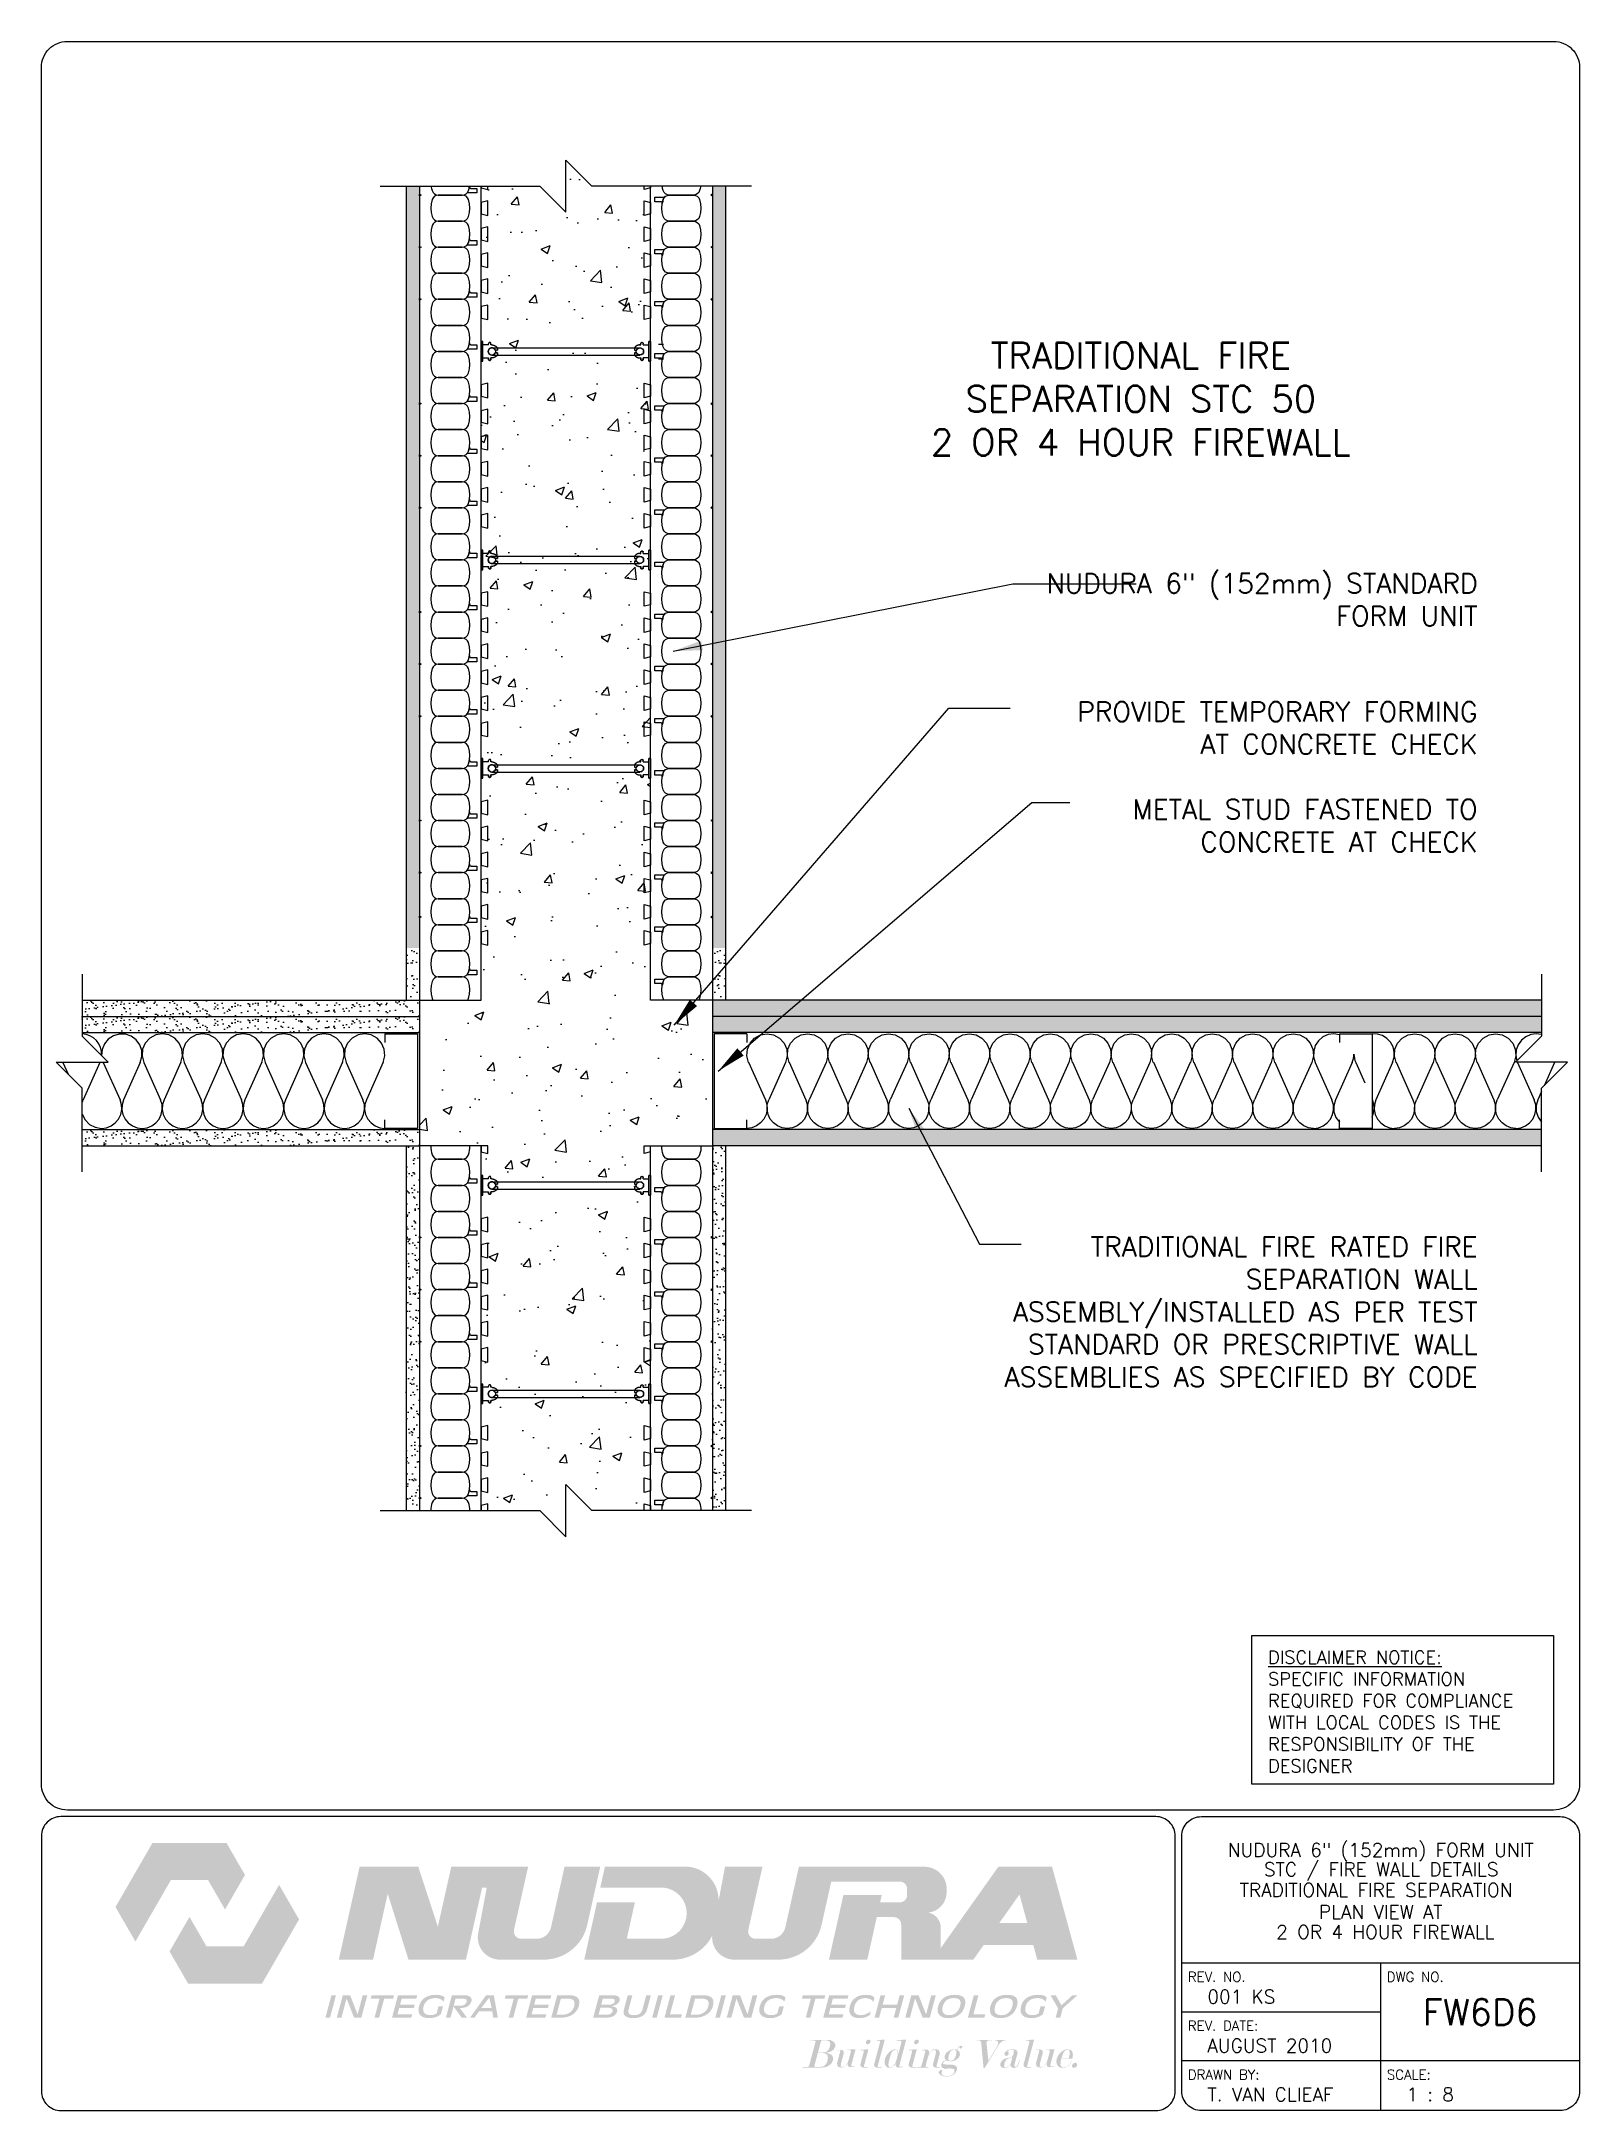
# Paper-space layout 'FW6D6' of a CAD drawing. Header units: inches. Extents: x 0.42 to 7.8, y 0.49 to 10.41.
# The model-space entities are those that its viewports show. They can reach past a viewport. Long polylines and large blocks are cut down to what shows.
import ezdxf
from ezdxf.enums import TextEntityAlignment as Align

# ---------------------------------------------------------------- set-up
doc = ezdxf.new("R2010")
doc.units = ezdxf.units.IN
doc.header["$LTSCALE"] = 0.5
doc.header["$MEASUREMENT"] = 0
for name, color, linetype in [('HATCH', 12, 'Continuous'), ('line25', 2, 'Continuous'), ('LINE3', 3, 'Continuous'), ('LINE50', 5, 'Continuous'), ('LINE9', 9, 'Continuous'), ('LOGO', 7, 'Continuous'), ('TBK_LINE65', 3, 'Continuous'), ('TBK_TEXT', 4, 'Continuous'), ('TEXT', 4, 'Continuous')]:
    doc.layers.add(name, color=color, linetype=linetype)
doc.styles.add('DIM', font='romans.shx', dxfattribs={"width": 0.7})
doc.styles.add('ROMANS', font='romans')
doc.styles.get("Standard").update_dxf_attribs({"font": 'romans.shx'})
doc.dimstyles.new('ext_12', dxfattribs={"dimscale": 12, "dimtxt": 0.075, "dimasz": 0.09375, "dimexe": 0.09375, "dimexo": 0.0625, "dimgap": 0.0625, "dimtad": 1, "dimdec": 1, "dimzin": 2, "dimdsep": 46, "dimlunit": 4, "dimtxsty": 'DIM', "dimcen": 0.09, "dimdle": 0.09375, "dimclrt": 4, "dimadec": 0, "dimazin": 0, "dimtfac": 1, "dimtdec": 1, "dimtmove": 2, "dimatfit": 3, "dimfxl": 0, "dimfrac": 2, "dimtolj": 1, "dimtzin": 0, "dimarcsym": 0})
pattern_1 = [(37.5, (-87.21233, 50.8978), (-0.01574834, 0.48170594), [0, -0.38, 0, -0.425, 0, -0.40625]), (7.5, (-87.21233, 50.8978), (0.4424442, 0.7055365), [0, -0.205, 0, -0.3425, 0, -0.13125]), (327.5, (-87.51983, 50.8978), (0.77853547, 0.00141476), [0, -0.125, 0, -0.45, 0, -0.5875]), (317.5, (-87.5198, 50.8978), (0.7515317, 0.2194189), [0, -0.0625, 0, -0.295, 0, -0.3375])]
pattern_2 = [(37.5, (-118.03376, 32.90013), (-0.01574834, 0.48170594), [0, -0.38, 0, -0.425, 0, -0.40625]), (7.5, (-118.03376, 32.90013), (0.4424442, 0.7055365), [0, -0.205, 0, -0.3425, 0, -0.13125]), (327.5, (-118.34126, 32.90013), (0.77853547, 0.00141476), [0, -0.125, 0, -0.45, 0, -0.5875]), (317.5, (-118.34126, 32.90013), (0.7515317, 0.2194189), [0, -0.0625, 0, -0.295, 0, -0.3375])]
pattern_3 = [(37.5, (-118.03376, 28.55603), (-0.01574834, 0.48170594), [0, -0.38, 0, -0.425, 0, -0.40625]), (7.5, (-118.03376, 28.55603), (0.4424442, 0.7055365), [0, -0.205, 0, -0.3425, 0, -0.13125]), (327.5, (-118.34126, 28.55603), (0.77853547, 0.00141476), [0, -0.125, 0, -0.45, 0, -0.5875]), (317.5, (-118.34126, 28.55603), (0.7515317, 0.2194189), [0, -0.0625, 0, -0.295, 0, -0.3375])]
pattern_4 = [(37.5, (-118.03376, 33.52513), (-0.01574834, 0.48170594), [0, -0.38, 0, -0.425, 0, -0.40625]), (7.5, (-118.03376, 33.52513), (0.4424442, 0.7055365), [0, -0.205, 0, -0.3425, 0, -0.13125]), (327.5, (-118.34126, 33.52513), (0.77853547, 0.00141476), [0, -0.125, 0, -0.45, 0, -0.5875]), (317.5, (-118.34126, 33.52513), (0.7515317, 0.2194189), [0, -0.0625, 0, -0.295, 0, -0.3375])]

psp = doc.layouts.new('FW6D6')

# ---------------------------------------------------------------- texts
at = {"layer": 'TBK_TEXT', "color": 7, "style": 'ROMANS'}
for s, p in [('REV. NO.', (5.9215, 1.107)), ('DWG NO.', (6.876, 1.107)), ('REV. DATE:', (5.9215, 0.8726)), ('DRAWN BY:', (5.9215, 0.6382)), ('SCALE:', (6.876, 0.6382))]:
    psp.add_text(s, height=0.04688, dxfattribs=at).set_placement(p)
at = {"layer": 'TEXT', "insert": (6.3065, 2.6948), "char_height": 0.0625, "width": 1.41371, "attachment_point": 1, "style": 'ROMANS'}
psp.add_mtext('{\\Fromans.shx|c1;\\LDISCLAIMER NOTICE:\\l\\PSPECIFIC INFORMATION REQUIRED FOR COMPLIANCE WITH LOCAL CODES IS THE RESPONSIBILITY OF THE DESIGNER}', dxfattribs=at)

msp = doc.modelspace()

# ---------------------------------------------------------------- texts
at = {"layer": 'TEXT'}
for s, insert, char_height, width, attachment_point in [('\\A1;TRADITIONAL FIRE SEPARATION STC 50 \\P2 OR 4 HOUR FIREWALL ', (52.322, 321.294), 1, 19.6286, 5), ('\\A1;NUDURA 6" (152mm) STANDARD FORM UNIT\\P\\P\\P\\P\\P\\P\\P\\P\\P\\P\\P\\P ', (65.25, 306.088), 0.75, 18.09498, 6), ('\\A1;PROVIDE TEMPORARY FORMING AT CONCRETE CHECK\\P\\PMETAL STUD FASTENED TO CONCRETE AT CHECK\\P\\P\\P\\P\\P\\P\\P\\P\\P\\P\\P\\P\\P\\P\\P\\P\\P\\P\\P ', (65.25, 294.917), 0.75, 18.09498, 6), ('\\A1;TRADITIONAL FIRE RATED FIRE SEPARATION WALL ASSEMBLY/INSTALLED AS PER TEST STANDARD OR PRESCRIPTIVE WALL ASSEMBLIES AS SPECIFIED BY CODE\\P\\P\\P\\P\\P\\P\\P\\P\\P\\P\\P\\P\\P\\P\\P\\P\\P\\P ', (65.25, 275.012), 0.75, 21.19353, 6)]:
    msp.add_mtext(s, dxfattribs=dict(at, insert=insert, char_height=char_height, width=width, attachment_point=attachment_point))

# ---------------------------------------------------------------- blocks, each defined once
blk = doc.blocks.new('TITLEBLOCK-Tag')
at = {"style": 'ROMANS'}
for tag, height, p in [('TITLE_LINE_1', 0.065, (0.927, -0.1328)), ('TITLE_LINE_2', 0.065, (0.9294, -0.2258)), ('CENTRE-LINE-3', 0.065, (0.927, -0.3246)), ('TITLE_LINE_4', 0.065, (0.927, -0.4299)), ('TITLE_LINE_5', 0.065, (0.927, -0.526)), ('DWG', 0.125, (1.4043, -0.9102))]:
    blk.add_attdef(tag, text='', height=height, dxfattribs=at).set_placement(p, align=Align.MIDDLE_CENTER)
for tag, p in [('LATEST_REVISION', (0.0954, -0.8366)), ('REVISION_DATE', (0.0954, -1.071)), ('DRAWN_BY', (0.0954, -1.3053)), ('SCALE', (1.0499, -1.3053))]:
    blk.add_attdef(tag, text='', height=0.065, dxfattribs=at).set_placement(p, align=Align.MIDDLE_LEFT)
blk = doc.blocks.new('WEB_6_CENTRE_TOP')
for p, q in [((5.688, 0.141), (0, 0.141)), ((5.688, -0.141), (0, -0.141))]:
    blk.add_line(p, q)
for centre in [(0, 0), (5.688, 0)]:
    blk.add_circle(centre, 0.141)
blk = doc.blocks.new('Connector')
blk.add_point((0.271, 0))
at = {"layer": 'LINE9'}
for p, q in [((0, 0.375), (0, -0.375)), ((0.062, -0.375), (0.062, 0.375)), ((0.281, 0.25), (0.062, 0.25))]:
    blk.add_line(p, q, dxfattribs=at)
for points, weights in [([(0.007, 0.375), (0.004, 0.375), (0, 0.375)], [1, 0.972587069138, 0.950305488115]), ([(0.327, 0.343), (0.308, 0.343), (0.281, 0.317), (0.281, 0.297)], [1, 0.85355339, 0.85355339, 1]), ([(0.328, 0.343), (0.327, 0.343), (0.327, 0.343)], [1, 0.70710678, 1]), ([(0.375, 0.297), (0.375, 0.317), (0.348, 0.343), (0.329, 0.343)], [1, 0.85355339, 0.85355339, 1]), ([(0.406, 0.25), (0.546, 0.25), (0.619, 0.131)], [0.958404415409, 0.794674173519, 0.864651571113]), ([(0.619, 0.052), (0.612, 0.049), (0.604, 0.049)], [0.83615024178, 0.892081430621, 1]), ([(0, -0.375), (0.004, -0.375), (0.007, -0.375)], [0.950305488115, 0.972587069138, 1]), ([(0.281, -0.297), (0.281, -0.317), (0.308, -0.343), (0.327, -0.343)], [1, 0.85355339, 0.85355339, 1]), ([(0.327, -0.343), (0.281, -0.343), (0.281, -0.297)], [1, 0.70710678, 1]), ([(0.329, -0.343), (0.348, -0.343), (0.375, -0.317), (0.375, -0.297)], [1, 0.85355339, 0.85355339, 1]), ([(0.375, -0.297), (0.375, -0.343), (0.329, -0.343)], [1, 0.70710678, 1]), ([(0.619, -0.131), (0.546, -0.25), (0.406, -0.25)], [0.864651574428, 0.794674169686, 0.958404415195]), ([(0.604, -0.049), (0.612, -0.049), (0.619, -0.052)], [1, 0.89208144177, 0.836150253337])]:
    blk.add_rational_spline(points, weights, degree=2, dxfattribs=at)
for points, degree in [([(0, 0.375), (0.002, 0.375), (0.005, 0.375), (0.007, 0.375)], 3), ([(0.007, 0.375), (0.021, 0.375), (0.051, 0.375), (0.062, 0.375), (0.062, 0.375)], 3), ([(0.281, 0.25), (0.281, 0.297)], 1), ([(0.327, 0.343), (0.327, 0.343), (0.328, 0.343), (0.328, 0.343)], 3), ([(0.328, 0.343), (0.329, 0.343), (0.329, 0.343), (0.329, 0.343)], 3), ([(0.375, 0.25), (0.375, 0.297)], 1), ([(0.406, 0.25), (0.375, 0.25)], 1), ([(0.406, 0.25), (0.406, 0.25)], 1), ([(0.406, 0.25), (0.406, 0.25)], 1), ([(0.406, 0.25), (0.406, 0.25)], 1), ([(0.406, 0.25), (0.406, 0.25)], 1), ([(0.406, 0.25), (0.406, 0.25)], 1), ([(0.406, 0.25), (0.406, 0.25)], 1), ([(0.406, 0.25), (0.406, 0.25)], 1), ([(0.406, 0.25), (0.406, 0.25)], 1), ([(0.406, 0.25), (0.406, 0.25)], 1), ([(0.406, 0.25), (0.406, 0.25)], 1), ([(0.406, 0.25), (0.406, 0.25)], 1), ([(0.406, 0.25), (0.406, 0.25)], 1), ([(0.406, 0.25), (0.406, 0.25)], 1), ([(0.406, 0.25), (0.406, 0.25)], 1), ([(0.406, 0.25), (0.406, 0.25)], 1), ([(0.406, 0.25), (0.406, 0.25)], 1), ([(0.406, 0.25), (0.406, 0.25)], 1), ([(0.406, 0.25), (0.406, 0.25)], 1), ([(0.406, 0.25), (0.406, 0.25)], 1), ([(0.406, 0.25), (0.406, 0.25)], 1), ([(0.406, 0.25), (0.406, 0.25)], 1), ([(0.406, 0.25), (0.406, 0.25)], 1), ([(0.406, 0.25), (0.406, 0.25)], 1), ([(0.406, 0.25), (0.406, 0.25)], 1), ([(0.604, 0.049), (0.532, 0.049)], 1), ([(0.532, 0.049), (0.532, 0.049)], 1), ([(0.532, 0.049), (0.532, 0.049)], 1), ([(0.532, 0.049), (0.532, 0.049)], 1), ([(0.532, 0.049), (0.532, 0.049)], 1), ([(0.532, 0.049), (0.532, 0.049)], 1), ([(0.532, 0.049), (0.532, 0.049)], 1), ([(0.532, 0.049), (0.532, 0.049)], 1), ([(0.532, 0.049), (0.532, 0.049)], 1), ([(0.532, 0.049), (0.532, 0.049)], 1), ([(0.532, 0.049), (0.532, 0.049)], 1), ([(0.604, 0.049), (0.609, 0.049), (0.614, 0.05), (0.619, 0.052)], 3), ([(0.604, 0.049), (0.604, 0.049)], 1), ([(0.604, 0.049), (0.604, 0.049)], 1), ([(0.604, 0.049), (0.604, 0.049)], 1), ([(0.604, 0.049), (0.604, 0.049)], 1), ([(0.619, 0.131), (0.619, 0.052)], 1), ([(0.619, 0.131), (0.619, 0.131)], 1), ([(0.619, 0.131), (0.619, 0.131)], 1), ([(0.619, 0.131), (0.619, 0.131)], 1), ([(0.619, 0.131), (0.619, 0.131)], 1), ([(0.007, -0.375), (0.005, -0.375), (0.002, -0.375), (0, -0.375)], 3), ([(0.062, -0.375), (0.062, -0.375), (0.051, -0.375), (0.021, -0.375), (0.007, -0.375)], 3), ([(0.062, -0.25), (0.281, -0.25)], 1), ([(0.281, -0.297), (0.281, -0.25)], 1), ([(0.281, -0.25), (0.281, -0.297)], 1), ([(0.328, -0.343), (0.328, -0.343), (0.327, -0.343), (0.327, -0.343)], 3), ([(0.329, -0.343), (0.329, -0.343), (0.329, -0.343), (0.328, -0.343)], 3), ([(0.375, -0.25), (0.375, -0.297)], 1), ([(0.375, -0.297), (0.375, -0.25)], 1), ([(0.406, -0.25), (0.375, -0.25)], 1), ([(0.406, -0.25), (0.406, -0.25)], 1), ([(0.406, -0.25), (0.406, -0.25)], 1), ([(0.406, -0.25), (0.406, -0.25)], 1), ([(0.406, -0.25), (0.406, -0.25)], 1), ([(0.406, -0.25), (0.406, -0.25)], 1), ([(0.406, -0.25), (0.406, -0.25)], 1), ([(0.406, -0.25), (0.406, -0.25)], 1), ([(0.406, -0.25), (0.406, -0.25)], 1), ([(0.406, -0.25), (0.406, -0.25)], 1), ([(0.406, -0.25), (0.406, -0.25)], 1), ([(0.406, -0.25), (0.406, -0.25)], 1), ([(0.532, -0.049), (0.604, -0.049)], 1), ([(0.604, -0.049), (0.58, -0.049), (0.556, -0.049), (0.532, -0.049)], 3), ([(0.532, -0.049), (0.532, -0.049)], 1), ([(0.532, -0.049), (0.532, -0.049)], 1), ([(0.532, -0.049), (0.532, -0.049)], 1), ([(0.532, -0.049), (0.532, -0.049)], 1), ([(0.619, -0.052), (0.614, -0.05), (0.609, -0.049), (0.604, -0.049)], 3), ([(0.604, -0.049), (0.604, -0.049)], 1), ([(0.604, -0.049), (0.604, -0.049)], 1), ([(0.604, -0.049), (0.604, -0.049)], 1), ([(0.604, -0.049), (0.604, -0.049)], 1), ([(0.604, -0.049), (0.604, -0.049)], 1), ([(0.604, -0.049), (0.604, -0.049)], 1), ([(0.604, -0.049), (0.604, -0.049)], 1), ([(0.604, -0.049), (0.604, -0.049)], 1), ([(0.619, -0.052), (0.619, -0.131)], 1), ([(0.619, -0.131), (0.619, -0.131)], 1), ([(0.619, -0.131), (0.619, -0.131)], 1), ([(0.619, -0.131), (0.619, -0.131)], 1), ([(0.619, -0.131), (0.619, -0.131)], 1)]:
    blk.add_open_spline(points, degree=degree, dxfattribs=at)
for points, weights, knots in [([(0.062, 0.375), (0.062, 0.375), (0.046, 0.375), (0.03, 0.375), (0.007, 0.375)], [0.868718858569, 0.861102746415, 1, 0.861102734288, 0.868718859898], [0, 0, 0, 0.5, 0.5, 1, 1, 1]), ([(0.532, 0.049), (0.472, 0.203), (0.333, 0.113), (0.157, 0), (0.333, -0.113), (0.472, -0.203), (0.532, -0.049)], [0.899508922286, 0.599718215298, 1, 0.54226024, 1, 0.599718224335, 0.899508908749], [0, 0, 0, 0.318112, 0.318112, 0.681888, 0.681888, 1, 1, 1]), ([(0.007, -0.375), (0.03, -0.375), (0.046, -0.375), (0.062, -0.375), (0.062, -0.375)], [0.868718859319, 0.861102739573, 1, 0.861102742958, 0.868718858948], [0, 0, 0, 0.5, 0.5, 1, 1, 1])]:
    blk.add_rational_spline(points, weights, degree=2, knots=knots, dxfattribs=at)
blk = doc.blocks.new('Batt2x10')
for p, q in [((6.63, 3.9), (2.87, 2.21)), ((6.64, 0.18), (2.86, 1.86))]:
    blk.add_line(p, q)
for centre, start, end in [((2.04, 4.07), 180, 294.0694), ((7.46, 2.04), 245.9664, 114.0694), ((2.04, 0), 65.9664, 180)]:
    blk.add_arc(centre, 2.04, start, end)

# ---------------------------------------------------------------- hatches: boundary and pattern name
at = {"layer": 'HATCH'}
h = msp.add_hatch(dxfattribs=at)
h.set_pattern_fill('AR-CONC', color=256, scale=0.5, style=0)
h.set_pattern_definition([(50, (-87.101, 35.4204), (3.5863, -0.31376), [0.375, -4.125]), (355, (-87.101, 35.4204), (-0.693757, 3.76096), [0.3, -3.3]), (100.4514, (-86.8022, 35.3943), (2.892547, 3.447198), [0.3187, -3.50571]), (46.1842, (-87.101, 36.4204), (5.336205, -0.827595), [0.5625, -6.1875]), (96.6356, (-86.6564, 36.3515), (4.67331, 4.87059), [0.47805, -5.258565]), (351.1842, (-87.101, 36.4204), (4.67331, 4.87059), [0.45, -4.95]), (21, (-86.601, 36.1704), (2.984535, -2.013094), [0.375, -4.125]), (326, (-86.601, 36.1704), (1.216577, 3.62575), [0.3, -3.3]), (71.4514, (-86.3524, 36.0027), (4.201113, 1.612652), [0.3187, -3.50571]), (37.5, (-87.1011, 35.4204), (0.0607993, 1.6644693), [0, -3.26, 0, -3.35, 0, -3.3125]), (7.5, (-87.1011, 35.4204), (1.315348, 1.972059), [0, -1.91, 0, -3.185, 0, -1.2625]), (327.5, (-88.2161, 35.4204), (2.669112, -0.1127744), [0, -1.25, 0, -3.9, 0, -5.175]), (317.5, (-88.716, 35.4204), (2.91593, 0.500525), [0, -1.625, 0, -2.59, 0, -3.675])])
h.paths.add_polyline_path([(27.003, 298.225), (24.628, 298.225), (24.628, 292.631), (27.253, 292.631), (27.253, 292.334), (27.003, 292.396), (27.003, 278.634), (29.253, 278.634), (30.253, 277.634), (30.253, 279.634), (31.253, 278.634), (33.503, 278.634), (33.503, 292.396), (33.253, 292.334), (33.253, 292.631), (35.878, 292.631), (35.878, 298.225), (33.503, 298.225), (33.503, 329.46), (31.253, 329.46), (30.253, 330.46), (30.253, 328.46), (29.253, 329.46), (27.003, 329.46)])
h = msp.add_hatch(dxfattribs=at)
h.set_pattern_fill('AR-SAND', color=256, scale=0.25, style=0)
h.set_pattern_definition(pattern_1)
h.paths.add_polyline_path([(24.628, 329.46), (24.128, 329.46), (24.128, 300.225), (24.628, 300.225)])
h = msp.add_hatch(dxfattribs=at)
h.set_pattern_fill('AR-SAND', color=256, scale=0.25, style=0)
h.set_pattern_definition(pattern_1)
h.paths.add_polyline_path([(36.378, 329.46), (35.878, 329.46), (35.878, 300.225), (36.378, 300.225)])
h = msp.add_hatch(dxfattribs=at)
h.set_pattern_fill('AR-SAND', color=256, scale=0.25, style=0)
h.paths.add_polyline_path([(24.128, 298.225), (24.628, 298.225), (24.628, 300.225), (24.128, 300.225)])
h = msp.add_hatch(dxfattribs=at)
h.set_pattern_fill('AR-SAND', color=256, scale=0.25, style=0)
h.set_pattern_definition([(142.5, (60.50512, 0), (0.01574834, 0.48170594), [0, -0.38, 0, -0.425, 0, -0.40625]), (172.5, (60.5051, 0), (-0.4424442, 0.7055365), [0, -0.205, 0, -0.3425, 0, -0.13125]), (212.5, (60.81262, 0), (-0.77853547, 0.00141476), [0, -0.125, 0, -0.45, 0, -0.5875]), (222.5, (60.8126, 0), (-0.7515317, 0.2194189), [0, -0.0625, 0, -0.295, 0, -0.3375])])
h.paths.add_polyline_path([(36.378, 298.225), (35.878, 298.225), (35.878, 300.225), (36.378, 300.225)])
h = msp.add_hatch(dxfattribs=at)
h.set_pattern_fill('AR-SAND', color=256, scale=0.25, style=0)
h.set_pattern_definition(pattern_4)
h.paths.add_polyline_path([(24.628, 298.225), (11.687, 298.225), (11.687, 297.6), (24.628, 297.6)])
h = msp.add_hatch(dxfattribs=at)
h.set_pattern_fill('AR-SAND', color=256, scale=0.25, style=0)
h.set_pattern_definition(pattern_4)
h.paths.add_polyline_path([(67.708, 298.225), (35.878, 298.225), (35.878, 297.6), (67.708, 297.6)])
h = msp.add_hatch(dxfattribs=at)
h.set_pattern_fill('AR-SAND', color=256, scale=0.25, style=0)
h.set_pattern_definition(pattern_2)
h.paths.add_polyline_path([(24.628, 297.6), (11.687, 297.6), (11.687, 296.975), (24.628, 296.975)])
h = msp.add_hatch(dxfattribs=at)
h.set_pattern_fill('AR-SAND', color=256, scale=0.25, style=0)
h.set_pattern_definition(pattern_2)
h.paths.add_polyline_path([(67.708, 297.6), (35.878, 297.6), (35.878, 296.975), (67.708, 296.975)])
h = msp.add_hatch(dxfattribs=at)
h.set_pattern_fill('AR-SAND', color=256, scale=0.25, style=0)
h.set_pattern_definition(pattern_3)
h.paths.add_polyline_path([(24.628, 293.256), (11.687, 293.256), (11.687, 292.631), (24.628, 292.631)])
h = msp.add_hatch(dxfattribs=at)
h.set_pattern_fill('AR-SAND', color=256, scale=0.25, style=0)
h.set_pattern_definition(pattern_3)
h.paths.add_polyline_path([(67.708, 293.256), (35.878, 293.256), (35.878, 292.631), (67.708, 292.631)])
h = msp.add_hatch(dxfattribs=at)
h.set_pattern_fill('AR-SAND', color=256, scale=0.25, style=0)
h.set_pattern_definition(pattern_1)
h.paths.add_polyline_path([(24.628, 292.631), (24.128, 292.631), (24.128, 278.634), (24.628, 278.634)])
h = msp.add_hatch(dxfattribs=at)
h.set_pattern_fill('AR-SAND', color=256, scale=0.25, style=0)
h.set_pattern_definition(pattern_1)
h.paths.add_polyline_path([(36.378, 292.631), (35.878, 292.631), (35.878, 278.634), (36.378, 278.634)])

# ---------------------------------------------------------------- linework, layer by layer
for centre, start, end in [((11.652, 296.151), 203.45799, 204.06937), ((11.652, 296.151), 335.96637, 336.54201), ((13.206, 296.151), 203.45799, 204.06937), ((67.496, 296.151), 203.45799, 204.03363), ((67.496, 296.151), 335.93063, 336.54201)]:
    msp.add_arc(centre, 0.777, start, end)
at = {"layer": 'HATCH', "color": 12}
for p, q in [((10.943, 295.834), (11.144, 295.386)), ((12.362, 295.835), (11.72, 294.396)), ((12.497, 295.834), (13.139, 294.396)), ((13.915, 295.835), (13.274, 294.396)), ((59.018, 295.835), (59.66, 294.396)), ((60.437, 295.834), (59.795, 294.396)), ((60.572, 295.835), (60.922, 295.05)), ((61.991, 295.834), (61.348, 294.396)), ((66.786, 295.835), (67.428, 294.396)), ((68.205, 295.834), (67.804, 294.938)), ((67.708, 294.723), (67.563, 294.396)), ((61.2, 294.425), (61.213, 294.396))]:
    msp.add_line(p, q, dxfattribs=at)
at = {"layer": 'HATCH', "color": 192}
for points in [[(23.305, 296.928), (24.555, 296.928), (24.555, 293.303), (23.305, 293.303)], [(23.305, 296.928), (23.305, 296.601)], [(37.2, 296.928), (35.95, 296.928), (35.95, 293.303), (37.2, 293.303)], [(37.2, 296.928), (37.2, 296.601)], [(59.95, 296.928), (61.2, 296.928), (61.2, 293.303), (59.95, 293.303)], [(59.95, 296.928), (59.95, 296.601)], [(23.305, 293.303), (23.305, 293.63)], [(37.2, 293.303), (37.2, 293.63)], [(59.95, 293.303), (59.95, 293.63)]]:
    msp.add_lwpolyline(points, dxfattribs=at)
at = {"layer": 'HATCH', "color": 12}
for centre, radius, start, end in [((11.128, 297.537), 0.563, 354.21633, 5.78367), ((11.652, 296.151), 0.777, 356.34475, 87.42466), ((13.206, 296.151), 0.777, 335.96637, 183.90539), ((59.728, 296.151), 0.777, 73.34159, 204.03363), ((61.281, 296.151), 0.777, 335.93063, 95.97758), ((67.496, 296.151), 0.777, 74.09305, 199.21376), ((59.728, 296.151), 0.777, 335.93063, 0), ((61.281, 296.151), 0.777, 180, 204.03363), ((12.43, 294.08), 0.777, 155.96637, 162.89347), ((12.43, 294.08), 0.777, 197.10653, 270), ((12.43, 294.08), 0.777, 270, 24.06937), ((13.983, 294.08), 0.777, 155.96637, 270), ((58.95, 294.08), 0.777, 270, 24.03363), ((60.504, 294.08), 0.777, 155.93063, 224.5497), ((60.504, 294.08), 0.777, 333.70865, 24.03363), ((62.058, 294.08), 0.777, 155.93063, 270), ((66.718, 294.08), 0.777, 270, 24.03363), ((68.272, 294.08), 0.777, 155.93063, 223.51189)]:
    msp.add_arc(centre, radius, start, end, dxfattribs=at)
at = {"layer": 'line25'}
for p, q in [((27.003, 298.225), (27.003, 329.46)), ((33.503, 298.225), (33.503, 329.46)), ((24.628, 298.225), (24.628, 292.631)), ((24.628, 298.225), (27.003, 298.225)), ((35.878, 298.225), (33.503, 298.225)), ((35.878, 298.225), (35.878, 292.631)), ((27.003, 278.634), (27.003, 292.631)), ((33.503, 278.634), (33.503, 292.631))]:
    msp.add_line(p, q, dxfattribs=at)
for points in [[(27.003, 329.46), (27.003, 329.396), (27.253, 329.334), (27.253, 329.46)], [(33.503, 329.46), (33.503, 329.396), (33.253, 329.334), (33.253, 329.46)], [(27.003, 292.396), (27.253, 292.334), (27.253, 292.631), (24.628, 292.631)], [(27.003, 292.631), (27.003, 292.396), (27.253, 292.334), (27.253, 292.631)], [(33.503, 292.396), (33.253, 292.334), (33.253, 292.631), (35.878, 292.631)], [(27.253, 278.634), (27.253, 278.896), (27.003, 278.834), (27.003, 278.634)], [(33.253, 278.634), (33.253, 278.896), (33.503, 278.834), (33.503, 278.634)]]:
    msp.add_lwpolyline(points, dxfattribs=at)
for points in [[(27.003, 328.396), (27.253, 328.334), (27.253, 328.896), (27.003, 328.834)], [(33.503, 328.396), (33.253, 328.334), (33.253, 328.896), (33.503, 328.834)], [(27.003, 327.396), (27.253, 327.334), (27.253, 327.896), (27.003, 327.834)], [(33.503, 327.396), (33.253, 327.334), (33.253, 327.896), (33.503, 327.834)], [(27.003, 326.396), (27.253, 326.334), (27.253, 326.896), (27.003, 326.834)], [(33.503, 326.396), (33.253, 326.334), (33.253, 326.896), (33.503, 326.834)], [(27.003, 325.396), (27.253, 325.334), (27.253, 325.896), (27.003, 325.834)], [(33.503, 325.396), (33.253, 325.334), (33.253, 325.896), (33.503, 325.834)], [(27.003, 324.396), (27.253, 324.334), (27.253, 324.896), (27.003, 324.834)], [(33.503, 324.396), (33.253, 324.334), (33.253, 324.896), (33.503, 324.834)], [(27.003, 321.396), (27.253, 321.334), (27.253, 321.896), (27.003, 321.834)], [(33.503, 321.396), (33.253, 321.334), (33.253, 321.896), (33.503, 321.834)], [(27.003, 320.396), (27.253, 320.334), (27.253, 320.896), (27.003, 320.834)], [(33.503, 320.396), (33.253, 320.334), (33.253, 320.896), (33.503, 320.834)], [(27.003, 319.396), (27.253, 319.334), (27.253, 319.896), (27.003, 319.834)], [(33.503, 319.396), (33.253, 319.334), (33.253, 319.896), (33.503, 319.834)], [(27.003, 318.396), (27.253, 318.334), (27.253, 318.896), (27.003, 318.834)], [(33.503, 318.396), (33.253, 318.334), (33.253, 318.896), (33.503, 318.834)], [(27.003, 317.396), (27.253, 317.334), (27.253, 317.896), (27.003, 317.834)], [(33.503, 317.396), (33.253, 317.334), (33.253, 317.896), (33.503, 317.834)], [(27.003, 316.396), (27.253, 316.334), (27.253, 316.896), (27.003, 316.834)], [(33.503, 316.396), (33.253, 316.334), (33.253, 316.896), (33.503, 316.834)], [(27.003, 313.396), (27.253, 313.334), (27.253, 313.896), (27.003, 313.834)], [(33.503, 313.396), (33.253, 313.334), (33.253, 313.896), (33.503, 313.834)], [(27.003, 312.396), (27.253, 312.334), (27.253, 312.896), (27.003, 312.834)], [(33.503, 312.396), (33.253, 312.334), (33.253, 312.896), (33.503, 312.834)], [(27.003, 311.396), (27.253, 311.334), (27.253, 311.896), (27.003, 311.834)], [(33.503, 311.396), (33.253, 311.334), (33.253, 311.896), (33.503, 311.834)], [(27.003, 310.396), (27.253, 310.334), (27.253, 310.896), (27.003, 310.834)], [(33.503, 310.396), (33.253, 310.334), (33.253, 310.896), (33.503, 310.834)], [(27.003, 309.396), (27.253, 309.334), (27.253, 309.896), (27.003, 309.834)], [(33.503, 309.396), (33.253, 309.334), (33.253, 309.896), (33.503, 309.834)], [(27.003, 308.396), (27.253, 308.334), (27.253, 308.896), (27.003, 308.834)], [(33.503, 308.396), (33.253, 308.334), (33.253, 308.896), (33.503, 308.834)], [(27.003, 305.396), (27.253, 305.334), (27.253, 305.896), (27.003, 305.834)], [(33.503, 305.396), (33.253, 305.334), (33.253, 305.896), (33.503, 305.834)], [(27.003, 304.396), (27.253, 304.334), (27.253, 304.896), (27.003, 304.834)], [(33.503, 304.396), (33.253, 304.334), (33.253, 304.896), (33.503, 304.834)], [(27.003, 303.396), (27.253, 303.334), (27.253, 303.896), (27.003, 303.834)], [(33.503, 303.396), (33.253, 303.334), (33.253, 303.896), (33.503, 303.834)], [(27.003, 302.396), (27.253, 302.334), (27.253, 302.896), (27.003, 302.834)], [(33.503, 302.396), (33.253, 302.334), (33.253, 302.896), (33.503, 302.834)], [(27.003, 301.396), (27.253, 301.334), (27.253, 301.896), (27.003, 301.834)], [(33.503, 301.396), (33.253, 301.334), (33.253, 301.896), (33.503, 301.834)], [(27.003, 300.396), (27.253, 300.334), (27.253, 300.896), (27.003, 300.834)], [(33.503, 300.396), (33.253, 300.334), (33.253, 300.896), (33.503, 300.834)], [(27.003, 289.396), (27.253, 289.334), (27.253, 289.896), (27.003, 289.834)], [(33.503, 289.396), (33.253, 289.334), (33.253, 289.896), (33.503, 289.834)], [(27.003, 288.396), (27.253, 288.334), (27.253, 288.896), (27.003, 288.834)], [(33.503, 288.396), (33.253, 288.334), (33.253, 288.896), (33.503, 288.834)], [(27.003, 287.396), (27.253, 287.334), (27.253, 287.896), (27.003, 287.834)], [(33.503, 287.396), (33.253, 287.334), (33.253, 287.896), (33.503, 287.834)], [(27.003, 286.396), (27.253, 286.334), (27.253, 286.896), (27.003, 286.834)], [(33.503, 286.396), (33.253, 286.334), (33.253, 286.896), (33.503, 286.834)], [(27.003, 285.396), (27.253, 285.334), (27.253, 285.896), (27.003, 285.834)], [(33.503, 285.396), (33.253, 285.334), (33.253, 285.896), (33.503, 285.834)], [(27.003, 284.396), (27.253, 284.334), (27.253, 284.896), (27.003, 284.834)], [(33.503, 284.396), (33.253, 284.334), (33.253, 284.896), (33.503, 284.834)], [(27.003, 281.396), (27.253, 281.334), (27.253, 281.896), (27.003, 281.834)], [(33.503, 281.396), (33.253, 281.334), (33.253, 281.896), (33.503, 281.834)], [(27.003, 280.396), (27.253, 280.334), (27.253, 280.896), (27.003, 280.834)], [(33.503, 280.396), (33.253, 280.334), (33.253, 280.896), (33.503, 280.834)], [(27.003, 279.396), (27.253, 279.334), (27.253, 279.896), (27.003, 279.834)], [(33.503, 279.396), (33.253, 279.334), (33.253, 279.896), (33.503, 279.834)]]:
    msp.add_lwpolyline(points, close=True, dxfattribs=at)
at = {"layer": 'LINE50'}
for p, q in [((24.628, 329.46), (24.628, 298.225)), ((35.878, 329.46), (35.878, 298.225)), ((24.628, 292.631), (24.628, 278.634)), ((35.878, 292.631), (35.878, 278.634))]:
    msp.add_line(p, q, dxfattribs=at)
at = {"layer": 'LINE9'}
for p, q in [((30.253, 328.46), (30.253, 330.46)), ((30.253, 330.46), (31.253, 329.46)), ((23.128, 329.46), (29.253, 329.46)), ((24.128, 329.46), (24.128, 298.225)), ((29.253, 329.46), (30.253, 328.46)), ((37.378, 329.46), (31.253, 329.46)), ((36.378, 329.46), (36.378, 298.225)), ((33.812, 323.398), (33.995, 323.398)), ((33.812, 322.833), (33.995, 322.833)), ((11.687, 299.225), (11.687, 296.842)), ((67.708, 299.225), (67.708, 296.842)), ((11.687, 298.225), (24.628, 298.225)), ((67.708, 298.225), (35.878, 298.225)), ((11.687, 297.6), (24.628, 297.6)), ((11.687, 297.6), (24.628, 297.6)), ((11.687, 296.975), (24.628, 296.975)), ((67.708, 297.6), (35.878, 297.6)), ((67.708, 297.6), (35.878, 297.6)), ((67.708, 296.975), (35.878, 296.975)), ((12.687, 295.842), (11.687, 296.842)), ((66.708, 295.842), (67.708, 296.842)), ((11.687, 294.842), (10.687, 295.842)), ((10.687, 295.842), (12.687, 295.842)), ((68.708, 295.842), (66.708, 295.842)), ((67.708, 294.842), (68.708, 295.842)), ((11.687, 291.631), (11.687, 294.842)), ((67.708, 291.631), (67.708, 294.842)), ((11.687, 293.256), (24.628, 293.256)), ((67.708, 293.256), (35.878, 293.256)), ((11.687, 292.631), (24.628, 292.631)), ((24.128, 292.631), (24.128, 278.634)), ((67.708, 292.631), (35.878, 292.631)), ((36.378, 292.631), (36.378, 278.634)), ((30.253, 277.634), (30.253, 279.634)), ((30.253, 279.634), (31.253, 278.634)), ((23.128, 278.634), (29.253, 278.634)), ((29.253, 278.634), (30.253, 277.634)), ((37.378, 278.634), (31.253, 278.634))]:
    msp.add_line(p, q, dxfattribs=at)
for points in [[(24.628, 329.147), (24.692, 329.115), (24.628, 329.084)], [(35.878, 329.147), (35.813, 329.115), (35.878, 329.084)], [(24.628, 327.147), (24.692, 327.115), (24.628, 327.084)], [(35.878, 327.147), (35.813, 327.115), (35.878, 327.084)], [(24.628, 325.147), (24.692, 325.115), (24.628, 325.084)], [(35.878, 325.147), (35.813, 325.115), (35.878, 325.084)], [(24.628, 321.147), (24.692, 321.115), (24.628, 321.084)], [(35.878, 321.147), (35.813, 321.115), (35.878, 321.084)], [(24.628, 319.147), (24.692, 319.115), (24.628, 319.084)], [(35.878, 319.147), (35.813, 319.115), (35.878, 319.084)], [(24.628, 317.147), (24.692, 317.115), (24.628, 317.084)], [(35.878, 317.147), (35.813, 317.115), (35.878, 317.084)], [(24.628, 313.147), (24.692, 313.115), (24.628, 313.084)], [(35.878, 313.147), (35.813, 313.115), (35.878, 313.084)], [(24.628, 311.147), (24.692, 311.115), (24.628, 311.084)], [(35.878, 311.147), (35.813, 311.115), (35.878, 311.084)], [(24.628, 309.147), (24.692, 309.115), (24.628, 309.084)], [(35.878, 309.147), (35.813, 309.115), (35.878, 309.084)], [(24.628, 305.147), (24.692, 305.115), (24.628, 305.084)], [(35.878, 305.147), (35.813, 305.115), (35.878, 305.084)], [(24.628, 303.147), (24.692, 303.115), (24.628, 303.084)], [(35.878, 303.147), (35.813, 303.115), (35.878, 303.084)], [(24.628, 301.446), (24.692, 301.415), (24.628, 301.383)], [(35.878, 301.446), (35.813, 301.415), (35.878, 301.383)], [(24.628, 289.147), (24.692, 289.115), (24.628, 289.084)], [(35.878, 289.147), (35.813, 289.115), (35.878, 289.084)], [(24.628, 287.147), (24.692, 287.115), (24.628, 287.084)], [(35.878, 287.147), (35.813, 287.115), (35.878, 287.084)], [(24.628, 285.147), (24.692, 285.115), (24.628, 285.084)], [(35.878, 285.147), (35.813, 285.115), (35.878, 285.084)], [(24.628, 281.147), (24.692, 281.115), (24.628, 281.084)], [(35.878, 281.147), (35.813, 281.115), (35.878, 281.084)], [(24.628, 279.147), (24.692, 279.115), (24.628, 279.084)], [(35.878, 279.147), (35.813, 279.115), (35.878, 279.084)]]:
    msp.add_lwpolyline(points, close=True, dxfattribs=at)
for points in [[(26.513, 328.288, 0.157671), (26.513, 328.942, 0.325305), (26.276, 329.115), (25.354, 329.115, 0.325305), (25.117, 328.942, 0.157671), (25.117, 328.288, 0.325305), (25.354, 328.115), (26.276, 328.115, 0.325305)], [(26.513, 329.288, 0.037267), (26.551, 329.442, 0.463036), (26.612, 329.369), (26.834, 329.369), (26.834, 329.199), (26.488, 329.199, 0.189002), (26.446, 329.182, 0.128407)], [(33.992, 328.942, 0.037267), (33.954, 328.789, 0.463036), (33.893, 328.861), (33.671, 328.861), (33.671, 329.032), (34.017, 329.032, 0.189002), (34.06, 329.049, 0.128407)], [(33.992, 328.288, -0.157671), (33.992, 328.942, -0.325305), (34.229, 329.115), (35.151, 329.115, -0.325305), (35.388, 328.942, -0.157671), (35.388, 328.288, -0.325305), (35.151, 328.115), (34.229, 328.115, -0.325305)], [(26.513, 327.288, 0.157671), (26.513, 327.942, 0.325305), (26.276, 328.115), (25.354, 328.115, 0.325305), (25.117, 327.942, 0.157671), (25.117, 327.288, 0.325305), (25.354, 327.115), (26.276, 327.115, 0.325305)], [(33.992, 327.288, -0.157671), (33.992, 327.942, -0.325305), (34.229, 328.115), (35.151, 328.115, -0.325305), (35.388, 327.942, -0.157671), (35.388, 327.288, -0.325305), (35.151, 327.115), (34.229, 327.115, -0.325305)], [(26.513, 327.288, 0.037267), (26.551, 327.442, 0.463036), (26.612, 327.369), (26.834, 327.369), (26.834, 327.199), (26.488, 327.199, 0.189002), (26.446, 327.182, 0.128407)], [(26.513, 326.288, 0.157671), (26.513, 326.942, 0.325305), (26.276, 327.115), (25.354, 327.115, 0.325305), (25.117, 326.942, 0.157671), (25.117, 326.288, 0.325305), (25.354, 326.115), (26.276, 326.115, 0.325305)], [(33.992, 326.942, 0.037267), (33.954, 326.789, 0.463036), (33.893, 326.861), (33.671, 326.861), (33.671, 327.032), (34.017, 327.032, 0.189002), (34.06, 327.049, 0.128407)], [(33.992, 326.288, -0.157671), (33.992, 326.942, -0.325305), (34.229, 327.115), (35.151, 327.115, -0.325305), (35.388, 326.942, -0.157671), (35.388, 326.288, -0.325305), (35.151, 326.115), (34.229, 326.115, -0.325305)], [(26.513, 325.288, 0.157671), (26.513, 325.942, 0.325305), (26.276, 326.115), (25.354, 326.115, 0.325305), (25.117, 325.942, 0.157671), (25.117, 325.288, 0.325305), (25.354, 325.115), (26.276, 325.115, 0.325305)], [(33.992, 325.288, -0.157671), (33.992, 325.942, -0.325305), (34.229, 326.115), (35.151, 326.115, -0.325305), (35.388, 325.942, -0.157671), (35.388, 325.288, -0.325305), (35.151, 325.115), (34.229, 325.115, -0.325305)], [(26.513, 324.288, 0.157671), (26.513, 324.942, 0.325305), (26.276, 325.115), (25.354, 325.115, 0.325305), (25.117, 324.942, 0.157671), (25.117, 324.288, 0.325305), (25.354, 324.115), (26.276, 324.115, 0.325305)], [(26.513, 325.288, 0.037267), (26.551, 325.442, 0.463036), (26.612, 325.369), (26.834, 325.369), (26.834, 325.199), (26.488, 325.199, 0.189002), (26.446, 325.182, 0.128407)], [(33.992, 324.942, 0.037267), (33.954, 324.789, 0.463036), (33.893, 324.861), (33.671, 324.861), (33.671, 325.032), (34.017, 325.032, 0.189002), (34.06, 325.049, 0.128407)], [(33.992, 324.288, -0.157671), (33.992, 324.942, -0.325305), (34.229, 325.115), (35.151, 325.115, -0.325305), (35.388, 324.942, -0.157671), (35.388, 324.288, -0.325305), (35.151, 324.115), (34.229, 324.115, -0.325305)], [(26.513, 323.288, 0.157671), (26.513, 323.942, 0.325305), (26.276, 324.115), (25.354, 324.115, 0.325305), (25.117, 323.942, 0.157671), (25.117, 323.288, 0.325305), (25.354, 323.115), (26.276, 323.115, 0.325305)], [(33.992, 323.288, -0.157671), (33.992, 323.942, -0.325305), (34.229, 324.115), (35.151, 324.115, -0.325305), (35.388, 323.942, -0.157671), (35.388, 323.288, -0.325305), (35.151, 323.115), (34.229, 323.115, -0.325305)], [(26.513, 323.288, 0.037267), (26.551, 323.442, 0.463036), (26.612, 323.369), (26.834, 323.369), (26.834, 323.199), (26.488, 323.199, 0.189002), (26.446, 323.182, 0.128407)], [(26.513, 322.288, 0.157671), (26.513, 322.942, 0.325305), (26.276, 323.115), (25.354, 323.115, 0.325305), (25.117, 322.942, 0.157671), (25.117, 322.288, 0.325305), (25.354, 322.115), (26.276, 322.115, 0.325305)], [(33.992, 322.942, 0.037267), (33.954, 322.789, 0.463036), (33.893, 322.861), (33.671, 322.861), (33.671, 323.032), (34.017, 323.032, 0.189002), (34.06, 323.049, 0.128407)], [(33.992, 322.288, -0.157671), (33.992, 322.942, -0.325305), (34.229, 323.115), (35.151, 323.115, -0.325305), (35.388, 322.942, -0.157671), (35.388, 322.288, -0.325305), (35.151, 322.115), (34.229, 322.115, -0.325305)], [(26.513, 321.288, 0.157671), (26.513, 321.942, 0.325305), (26.276, 322.115), (25.354, 322.115, 0.325305), (25.117, 321.942, 0.157671), (25.117, 321.288, 0.325305), (25.354, 321.115), (26.276, 321.115, 0.325305)], [(33.992, 321.288, -0.157671), (33.992, 321.942, -0.325305), (34.229, 322.115), (35.151, 322.115, -0.325305), (35.388, 321.942, -0.157671), (35.388, 321.288, -0.325305), (35.151, 321.115), (34.229, 321.115, -0.325305)], [(26.513, 320.288, 0.157671), (26.513, 320.942, 0.325305), (26.276, 321.115), (25.354, 321.115, 0.325305), (25.117, 320.942, 0.157671), (25.117, 320.288, 0.325305), (25.354, 320.115), (26.276, 320.115, 0.325305)], [(26.513, 321.288, 0.037267), (26.551, 321.442, 0.463036), (26.612, 321.369), (26.834, 321.369), (26.834, 321.199), (26.488, 321.199, 0.189002), (26.446, 321.182, 0.128407)], [(33.992, 320.942, 0.037267), (33.954, 320.789, 0.463036), (33.893, 320.861), (33.671, 320.861), (33.671, 321.032), (34.017, 321.032, 0.189002), (34.06, 321.049, 0.128407)], [(33.992, 320.288, -0.157671), (33.992, 320.942, -0.325305), (34.229, 321.115), (35.151, 321.115, -0.325305), (35.388, 320.942, -0.157671), (35.388, 320.288, -0.325305), (35.151, 320.115), (34.229, 320.115, -0.325305)], [(26.513, 319.288, 0.157671), (26.513, 319.942, 0.325305), (26.276, 320.115), (25.354, 320.115, 0.325305), (25.117, 319.942, 0.157671), (25.117, 319.288, 0.325305), (25.354, 319.115), (26.276, 319.115, 0.325305)], [(33.992, 319.288, -0.157671), (33.992, 319.942, -0.325305), (34.229, 320.115), (35.151, 320.115, -0.325305), (35.388, 319.942, -0.157671), (35.388, 319.288, -0.325305), (35.151, 319.115), (34.229, 319.115, -0.325305)], [(26.513, 319.288, 0.037267), (26.551, 319.442, 0.463036), (26.612, 319.369), (26.834, 319.369), (26.834, 319.199), (26.488, 319.199, 0.189002), (26.446, 319.182, 0.128407)], [(26.513, 318.288, 0.157671), (26.513, 318.942, 0.325305), (26.276, 319.115), (25.354, 319.115, 0.325305), (25.117, 318.942, 0.157671), (25.117, 318.288, 0.325305), (25.354, 318.115), (26.276, 318.115, 0.325305)], [(33.992, 318.942, 0.037267), (33.954, 318.789, 0.463036), (33.893, 318.861), (33.671, 318.861), (33.671, 319.032), (34.017, 319.032, 0.189002), (34.06, 319.049, 0.128407)], [(33.992, 318.288, -0.157671), (33.992, 318.942, -0.325305), (34.229, 319.115), (35.151, 319.115, -0.325305), (35.388, 318.942, -0.157671), (35.388, 318.288, -0.325305), (35.151, 318.115), (34.229, 318.115, -0.325305)], [(26.513, 317.288, 0.157671), (26.513, 317.942, 0.325305), (26.276, 318.115), (25.354, 318.115, 0.325305), (25.117, 317.942, 0.157671), (25.117, 317.288, 0.325305), (25.354, 317.115), (26.276, 317.115, 0.325305)], [(33.992, 317.288, -0.157671), (33.992, 317.942, -0.325305), (34.229, 318.115), (35.151, 318.115, -0.325305), (35.388, 317.942, -0.157671), (35.388, 317.288, -0.325305), (35.151, 317.115), (34.229, 317.115, -0.325305)], [(26.513, 316.288, 0.157671), (26.513, 316.942, 0.325305), (26.276, 317.115), (25.354, 317.115, 0.325305), (25.117, 316.942, 0.157671), (25.117, 316.288, 0.325305), (25.354, 316.115), (26.276, 316.115, 0.325305)], [(26.513, 317.288, 0.037267), (26.551, 317.442, 0.463036), (26.612, 317.369), (26.834, 317.369), (26.834, 317.199), (26.488, 317.199, 0.189002), (26.446, 317.182, 0.128407)], [(33.992, 316.942, 0.037267), (33.954, 316.789, 0.463036), (33.893, 316.861), (33.671, 316.861), (33.671, 317.032), (34.017, 317.032, 0.189002), (34.06, 317.049, 0.128407)], [(33.992, 316.288, -0.157671), (33.992, 316.942, -0.325305), (34.229, 317.115), (35.151, 317.115, -0.325305), (35.388, 316.942, -0.157671), (35.388, 316.288, -0.325305), (35.151, 316.115), (34.229, 316.115, -0.325305)], [(26.513, 315.288, 0.157671), (26.513, 315.942, 0.325305), (26.276, 316.115), (25.354, 316.115, 0.325305), (25.117, 315.942, 0.157671), (25.117, 315.288, 0.325305), (25.354, 315.115), (26.276, 315.115, 0.325305)], [(33.992, 315.288, -0.157671), (33.992, 315.942, -0.325305), (34.229, 316.115), (35.151, 316.115, -0.325305), (35.388, 315.942, -0.157671), (35.388, 315.288, -0.325305), (35.151, 315.115), (34.229, 315.115, -0.325305)], [(26.513, 315.288, 0.037267), (26.551, 315.442, 0.463036), (26.612, 315.369), (26.834, 315.369), (26.834, 315.199), (26.488, 315.199, 0.189002), (26.446, 315.182, 0.128407)], [(26.513, 314.288, 0.157671), (26.513, 314.942, 0.325305), (26.276, 315.115), (25.354, 315.115, 0.325305), (25.117, 314.942, 0.157671), (25.117, 314.288, 0.325305), (25.354, 314.115), (26.276, 314.115, 0.325305)], [(33.992, 314.942, 0.037267), (33.954, 314.789, 0.463036), (33.893, 314.861), (33.671, 314.861), (33.671, 315.032), (34.017, 315.032, 0.189002), (34.06, 315.049, 0.128407)], [(33.992, 314.288, -0.157671), (33.992, 314.942, -0.325305), (34.229, 315.115), (35.151, 315.115, -0.325305), (35.388, 314.942, -0.157671), (35.388, 314.288, -0.325305), (35.151, 314.115), (34.229, 314.115, -0.325305)], [(26.513, 313.288, 0.157671), (26.513, 313.942, 0.325305), (26.276, 314.115), (25.354, 314.115, 0.325305), (25.117, 313.942, 0.157671), (25.117, 313.288, 0.325305), (25.354, 313.115), (26.276, 313.115, 0.325305)], [(33.992, 313.288, -0.157671), (33.992, 313.942, -0.325305), (34.229, 314.115), (35.151, 314.115, -0.325305), (35.388, 313.942, -0.157671), (35.388, 313.288, -0.325305), (35.151, 313.115), (34.229, 313.115, -0.325305)], [(26.513, 312.288, 0.157671), (26.513, 312.942, 0.325305), (26.276, 313.115), (25.354, 313.115, 0.325305), (25.117, 312.942, 0.157671), (25.117, 312.288, 0.325305), (25.354, 312.115), (26.276, 312.115, 0.325305)], [(26.513, 313.288, 0.037267), (26.551, 313.442, 0.463036), (26.612, 313.369), (26.834, 313.369), (26.834, 313.199), (26.488, 313.199, 0.189002), (26.446, 313.182, 0.128407)], [(33.992, 312.942, 0.037267), (33.954, 312.789, 0.463036), (33.893, 312.861), (33.671, 312.861), (33.671, 313.032), (34.017, 313.032, 0.189002), (34.06, 313.049, 0.128407)], [(33.992, 312.288, -0.157671), (33.992, 312.942, -0.325305), (34.229, 313.115), (35.151, 313.115, -0.325305), (35.388, 312.942, -0.157671), (35.388, 312.288, -0.325305), (35.151, 312.115), (34.229, 312.115, -0.325305)], [(26.513, 311.288, 0.157671), (26.513, 311.942, 0.325305), (26.276, 312.115), (25.354, 312.115, 0.325305), (25.117, 311.942, 0.157671), (25.117, 311.288, 0.325305), (25.354, 311.115), (26.276, 311.115, 0.325305)], [(33.992, 311.288, -0.157671), (33.992, 311.942, -0.325305), (34.229, 312.115), (35.151, 312.115, -0.325305), (35.388, 311.942, -0.157671), (35.388, 311.288, -0.325305), (35.151, 311.115), (34.229, 311.115, -0.325305)], [(26.513, 311.288, 0.037267), (26.551, 311.442, 0.463036), (26.612, 311.369), (26.834, 311.369), (26.834, 311.199), (26.488, 311.199, 0.189002), (26.446, 311.182, 0.128407)], [(26.513, 310.288, 0.157671), (26.513, 310.942, 0.325305), (26.276, 311.115), (25.354, 311.115, 0.325305), (25.117, 310.942, 0.157671), (25.117, 310.288, 0.325305), (25.354, 310.115), (26.276, 310.115, 0.325305)], [(33.992, 310.942, 0.037267), (33.954, 310.789, 0.463036), (33.893, 310.861), (33.671, 310.861), (33.671, 311.032), (34.017, 311.032, 0.189002), (34.06, 311.049, 0.128407)], [(33.992, 310.288, -0.157671), (33.992, 310.942, -0.325305), (34.229, 311.115), (35.151, 311.115, -0.325305), (35.388, 310.942, -0.157671), (35.388, 310.288, -0.325305), (35.151, 310.115), (34.229, 310.115, -0.325305)], [(26.513, 309.288, 0.157671), (26.513, 309.942, 0.325305), (26.276, 310.115), (25.354, 310.115, 0.325305), (25.117, 309.942, 0.157671), (25.117, 309.288, 0.325305), (25.354, 309.115), (26.276, 309.115, 0.325305)], [(33.992, 309.288, -0.157671), (33.992, 309.942, -0.325305), (34.229, 310.115), (35.151, 310.115, -0.325305), (35.388, 309.942, -0.157671), (35.388, 309.288, -0.325305), (35.151, 309.115), (34.229, 309.115, -0.325305)], [(26.513, 308.288, 0.157671), (26.513, 308.942, 0.325305), (26.276, 309.115), (25.354, 309.115, 0.325305), (25.117, 308.942, 0.157671), (25.117, 308.288, 0.325305), (25.354, 308.115), (26.276, 308.115, 0.325305)], [(26.513, 309.288, 0.037267), (26.551, 309.442, 0.463036), (26.612, 309.369), (26.834, 309.369), (26.834, 309.199), (26.488, 309.199, 0.189002), (26.446, 309.182, 0.128407)], [(33.992, 308.942, 0.037267), (33.954, 308.789, 0.463036), (33.893, 308.861), (33.671, 308.861), (33.671, 309.032), (34.017, 309.032, 0.189002), (34.06, 309.049, 0.128407)], [(33.992, 308.288, -0.157671), (33.992, 308.942, -0.325305), (34.229, 309.115), (35.151, 309.115, -0.325305), (35.388, 308.942, -0.157671), (35.388, 308.288, -0.325305), (35.151, 308.115), (34.229, 308.115, -0.325305)], [(26.513, 307.288, 0.157671), (26.513, 307.942, 0.325305), (26.276, 308.115), (25.354, 308.115, 0.325305), (25.117, 307.942, 0.157671), (25.117, 307.288, 0.325305), (25.354, 307.115), (26.276, 307.115, 0.325305)], [(33.992, 307.288, -0.157671), (33.992, 307.942, -0.325305), (34.229, 308.115), (35.151, 308.115, -0.325305), (35.388, 307.942, -0.157671), (35.388, 307.288, -0.325305), (35.151, 307.115), (34.229, 307.115, -0.325305)], [(26.513, 307.288, 0.037267), (26.551, 307.442, 0.463036), (26.612, 307.369), (26.834, 307.369), (26.834, 307.199), (26.488, 307.199, 0.189002), (26.446, 307.182, 0.128407)], [(26.513, 306.288, 0.157671), (26.513, 306.942, 0.325305), (26.276, 307.115), (25.354, 307.115, 0.325305), (25.117, 306.942, 0.157671), (25.117, 306.288, 0.325305), (25.354, 306.115), (26.276, 306.115, 0.325305)], [(33.992, 306.942, 0.037267), (33.954, 306.789, 0.463036), (33.893, 306.861), (33.671, 306.861), (33.671, 307.032), (34.017, 307.032, 0.189002), (34.06, 307.049, 0.128407)], [(33.992, 306.288, -0.157671), (33.992, 306.942, -0.325305), (34.229, 307.115), (35.151, 307.115, -0.325305), (35.388, 306.942, -0.157671), (35.388, 306.288, -0.325305), (35.151, 306.115), (34.229, 306.115, -0.325305)], [(26.513, 305.288, 0.157671), (26.513, 305.942, 0.325305), (26.276, 306.115), (25.354, 306.115, 0.325305), (25.117, 305.942, 0.157671), (25.117, 305.288, 0.325305), (25.354, 305.115), (26.276, 305.115, 0.325305)], [(33.992, 305.288, -0.157671), (33.992, 305.942, -0.325305), (34.229, 306.115), (35.151, 306.115, -0.325305), (35.388, 305.942, -0.157671), (35.388, 305.288, -0.325305), (35.151, 305.115), (34.229, 305.115, -0.325305)], [(26.513, 304.288, 0.157671), (26.513, 304.942, 0.325305), (26.276, 305.115), (25.354, 305.115, 0.325305), (25.117, 304.942, 0.157671), (25.117, 304.288, 0.325305), (25.354, 304.115), (26.276, 304.115, 0.325305)], [(26.513, 305.288, 0.037267), (26.551, 305.442, 0.463036), (26.612, 305.369), (26.834, 305.369), (26.834, 305.199), (26.488, 305.199, 0.189002), (26.446, 305.182, 0.128407)], [(33.992, 304.942, 0.037267), (33.954, 304.789, 0.463036), (33.893, 304.861), (33.671, 304.861), (33.671, 305.032), (34.017, 305.032, 0.189002), (34.06, 305.049, 0.128407)], [(33.992, 304.288, -0.157671), (33.992, 304.942, -0.325305), (34.229, 305.115), (35.151, 305.115, -0.325305), (35.388, 304.942, -0.157671), (35.388, 304.288, -0.325305), (35.151, 304.115), (34.229, 304.115, -0.325305)], [(26.513, 303.288, 0.157671), (26.513, 303.942, 0.325305), (26.276, 304.115), (25.354, 304.115, 0.325305), (25.117, 303.942, 0.157671), (25.117, 303.288, 0.325305), (25.354, 303.115), (26.276, 303.115, 0.325305)], [(33.992, 303.288, -0.157671), (33.992, 303.942, -0.325305), (34.229, 304.115), (35.151, 304.115, -0.325305), (35.388, 303.942, -0.157671), (35.388, 303.288, -0.325305), (35.151, 303.115), (34.229, 303.115, -0.325305)], [(26.513, 303.288, 0.037267), (26.551, 303.442, 0.463036), (26.612, 303.369), (26.834, 303.369), (26.834, 303.199), (26.488, 303.199, 0.189002), (26.446, 303.182, 0.128407)], [(26.513, 302.288, 0.157671), (26.513, 302.942, 0.325305), (26.276, 303.115), (25.354, 303.115, 0.325305), (25.117, 302.942, 0.157671), (25.117, 302.288, 0.325305), (25.354, 302.115), (26.276, 302.115, 0.325305)], [(33.992, 302.942, 0.037267), (33.954, 302.789, 0.463036), (33.893, 302.861), (33.671, 302.861), (33.671, 303.032), (34.017, 303.032, 0.189002), (34.06, 303.049, 0.128407)], [(33.992, 302.288, -0.157671), (33.992, 302.942, -0.325305), (34.229, 303.115), (35.151, 303.115, -0.325305), (35.388, 302.942, -0.157671), (35.388, 302.288, -0.325305), (35.151, 302.115), (34.229, 302.115, -0.325305)], [(26.513, 301.288, 0.157671), (26.513, 301.942, 0.325305), (26.276, 302.115), (25.354, 302.115, 0.325305), (25.117, 301.942, 0.157671), (25.117, 301.288, 0.325305), (25.354, 301.115), (26.276, 301.115, 0.325305)], [(33.992, 301.288, -0.157671), (33.992, 301.942, -0.325305), (34.229, 302.115), (35.151, 302.115, -0.325305), (35.388, 301.942, -0.157671), (35.388, 301.288, -0.325305), (35.151, 301.115), (34.229, 301.115, -0.325305)], [(26.513, 300.288, 0.157671), (26.513, 300.942, 0.325305), (26.276, 301.115), (25.354, 301.115, 0.325305), (25.117, 300.942, 0.157671), (25.117, 300.288, 0.325305), (25.354, 300.115), (26.276, 300.115, 0.325305)], [(26.513, 301.288, 0.037267), (26.551, 301.442, 0.463036), (26.612, 301.369), (26.834, 301.369), (26.834, 301.199), (26.488, 301.199, 0.189002), (26.446, 301.182, 0.128407)], [(33.992, 300.942, 0.037267), (33.954, 300.789, 0.463036), (33.893, 300.861), (33.671, 300.861), (33.671, 301.032), (34.017, 301.032, 0.189002), (34.06, 301.049, 0.128407)], [(33.992, 300.288, -0.157671), (33.992, 300.942, -0.325305), (34.229, 301.115), (35.151, 301.115, -0.325305), (35.388, 300.942, -0.157671), (35.388, 300.288, -0.325305), (35.151, 300.115), (34.229, 300.115, -0.325305)], [(26.513, 299.288, 0.157671), (26.513, 299.942, 0.325305), (26.276, 300.115), (25.354, 300.115, 0.325305), (25.117, 299.942, 0.157671), (25.117, 299.288, 0.325305), (25.354, 299.115), (26.276, 299.115, 0.325305)], [(26.513, 299.288, 0.037267), (26.551, 299.442, 0.463036), (26.612, 299.369), (26.834, 299.369), (26.834, 299.199), (26.488, 299.199, 0.189002), (26.446, 299.182, 0.128407)], [(33.992, 299.288, -0.157671), (33.992, 299.942, -0.325305), (34.229, 300.115), (35.151, 300.115, -0.325305), (35.388, 299.942, -0.157671), (35.388, 299.288, -0.325305), (35.151, 299.115), (34.229, 299.115, -0.325305)], [(33.992, 298.942, 0.037267), (33.954, 298.789, 0.463036), (33.893, 298.861), (33.671, 298.861), (33.671, 299.032), (34.017, 299.032, 0.189002), (34.06, 299.049, 0.128407)], [(26.513, 291.288, 0.157671), (26.513, 291.942, 0.325305), (26.276, 292.115), (25.354, 292.115, 0.325305), (25.117, 291.942, 0.157671), (25.117, 291.288, 0.325305), (25.354, 291.115), (26.276, 291.115, 0.325305)], [(26.513, 291.288, 0.037267), (26.551, 291.442, 0.463036), (26.612, 291.369), (26.834, 291.369), (26.834, 291.199), (26.488, 291.199, 0.189002), (26.446, 291.182, 0.128407)], [(33.992, 291.288, -0.157671), (33.992, 291.942, -0.325305), (34.229, 292.115), (35.151, 292.115, -0.325305), (35.388, 291.942, -0.157671), (35.388, 291.288, -0.325305), (35.151, 291.115), (34.229, 291.115, -0.325305)], [(26.513, 290.288, 0.157671), (26.513, 290.942, 0.325305), (26.276, 291.115), (25.354, 291.115, 0.325305), (25.117, 290.942, 0.157671), (25.117, 290.288, 0.325305), (25.354, 290.115), (26.276, 290.115, 0.325305)], [(33.992, 290.942, 0.037267), (33.954, 290.789, 0.463036), (33.893, 290.861), (33.671, 290.861), (33.671, 291.032), (34.017, 291.032, 0.189002), (34.06, 291.049, 0.128407)], [(33.992, 290.288, -0.157671), (33.992, 290.942, -0.325305), (34.229, 291.115), (35.151, 291.115, -0.325305), (35.388, 290.942, -0.157671), (35.388, 290.288, -0.325305), (35.151, 290.115), (34.229, 290.115, -0.325305)], [(26.513, 289.288, 0.157671), (26.513, 289.942, 0.325305), (26.276, 290.115), (25.354, 290.115, 0.325305), (25.117, 289.942, 0.157671), (25.117, 289.288, 0.325305), (25.354, 289.115), (26.276, 289.115, 0.325305)], [(33.992, 289.288, -0.157671), (33.992, 289.942, -0.325305), (34.229, 290.115), (35.151, 290.115, -0.325305), (35.388, 289.942, -0.157671), (35.388, 289.288, -0.325305), (35.151, 289.115), (34.229, 289.115, -0.325305)], [(26.513, 288.288, 0.157671), (26.513, 288.942, 0.325305), (26.276, 289.115), (25.354, 289.115, 0.325305), (25.117, 288.942, 0.157671), (25.117, 288.288, 0.325305), (25.354, 288.115), (26.276, 288.115, 0.325305)], [(26.513, 289.288, 0.037267), (26.551, 289.442, 0.463036), (26.612, 289.369), (26.834, 289.369), (26.834, 289.199), (26.488, 289.199, 0.189002), (26.446, 289.182, 0.128407)], [(33.992, 288.942, 0.037267), (33.954, 288.789, 0.463036), (33.893, 288.861), (33.671, 288.861), (33.671, 289.032), (34.017, 289.032, 0.189002), (34.06, 289.049, 0.128407)], [(33.992, 288.288, -0.157671), (33.992, 288.942, -0.325305), (34.229, 289.115), (35.151, 289.115, -0.325305), (35.388, 288.942, -0.157671), (35.388, 288.288, -0.325305), (35.151, 288.115), (34.229, 288.115, -0.325305)], [(26.513, 287.288, 0.157671), (26.513, 287.942, 0.325305), (26.276, 288.115), (25.354, 288.115, 0.325305), (25.117, 287.942, 0.157671), (25.117, 287.288, 0.325305), (25.354, 287.115), (26.276, 287.115, 0.325305)], [(26.513, 287.288, 0.037267), (26.551, 287.442, 0.463036), (26.612, 287.369), (26.834, 287.369), (26.834, 287.199), (26.488, 287.199, 0.189002), (26.446, 287.182, 0.128407)], [(33.992, 287.288, -0.157671), (33.992, 287.942, -0.325305), (34.229, 288.115), (35.151, 288.115, -0.325305), (35.388, 287.942, -0.157671), (35.388, 287.288, -0.325305), (35.151, 287.115), (34.229, 287.115, -0.325305)], [(26.513, 286.288, 0.157671), (26.513, 286.942, 0.325305), (26.276, 287.115), (25.354, 287.115, 0.325305), (25.117, 286.942, 0.157671), (25.117, 286.288, 0.325305), (25.354, 286.115), (26.276, 286.115, 0.325305)], [(33.992, 286.942, 0.037267), (33.954, 286.789, 0.463036), (33.893, 286.861), (33.671, 286.861), (33.671, 287.032), (34.017, 287.032, 0.189002), (34.06, 287.049, 0.128407)], [(33.992, 286.288, -0.157671), (33.992, 286.942, -0.325305), (34.229, 287.115), (35.151, 287.115, -0.325305), (35.388, 286.942, -0.157671), (35.388, 286.288, -0.325305), (35.151, 286.115), (34.229, 286.115, -0.325305)], [(26.513, 285.288, 0.157671), (26.513, 285.942, 0.325305), (26.276, 286.115), (25.354, 286.115, 0.325305), (25.117, 285.942, 0.157671), (25.117, 285.288, 0.325305), (25.354, 285.115), (26.276, 285.115, 0.325305)], [(33.992, 285.288, -0.157671), (33.992, 285.942, -0.325305), (34.229, 286.115), (35.151, 286.115, -0.325305), (35.388, 285.942, -0.157671), (35.388, 285.288, -0.325305), (35.151, 285.115), (34.229, 285.115, -0.325305)], [(26.513, 284.288, 0.157671), (26.513, 284.942, 0.325305), (26.276, 285.115), (25.354, 285.115, 0.325305), (25.117, 284.942, 0.157671), (25.117, 284.288, 0.325305), (25.354, 284.115), (26.276, 284.115, 0.325305)], [(26.513, 285.288, 0.037267), (26.551, 285.442, 0.463036), (26.612, 285.369), (26.834, 285.369), (26.834, 285.199), (26.488, 285.199, 0.189002), (26.446, 285.182, 0.128407)], [(33.992, 284.288, -0.157671), (33.992, 284.942, -0.325305), (34.229, 285.115), (35.151, 285.115, -0.325305), (35.388, 284.942, -0.157671), (35.388, 284.288, -0.325305), (35.151, 284.115), (34.229, 284.115, -0.325305)], [(33.992, 284.942, 0.037267), (33.954, 284.789, 0.463036), (33.893, 284.861), (33.671, 284.861), (33.671, 285.032), (34.017, 285.032, 0.189002), (34.06, 285.049, 0.128407)], [(26.513, 283.288, 0.157671), (26.513, 283.942, 0.325305), (26.276, 284.115), (25.354, 284.115, 0.325305), (25.117, 283.942, 0.157671), (25.117, 283.288, 0.325305), (25.354, 283.115), (26.276, 283.115, 0.325305)], [(33.992, 283.288, -0.157671), (33.992, 283.942, -0.325305), (34.229, 284.115), (35.151, 284.115, -0.325305), (35.388, 283.942, -0.157671), (35.388, 283.288, -0.325305), (35.151, 283.115), (34.229, 283.115, -0.325305)], [(26.513, 282.288, 0.157671), (26.513, 282.942, 0.325305), (26.276, 283.115), (25.354, 283.115, 0.325305), (25.117, 282.942, 0.157671), (25.117, 282.288, 0.325305), (25.354, 282.115), (26.276, 282.115, 0.325305)], [(26.513, 283.288, 0.037267), (26.551, 283.442, 0.463036), (26.612, 283.369), (26.834, 283.369), (26.834, 283.199), (26.488, 283.199, 0.189002), (26.446, 283.182, 0.128407)], [(33.992, 282.942, 0.037267), (33.954, 282.789, 0.463036), (33.893, 282.861), (33.671, 282.861), (33.671, 283.032), (34.017, 283.032, 0.189002), (34.06, 283.049, 0.128407)], [(33.992, 282.288, -0.157671), (33.992, 282.942, -0.325305), (34.229, 283.115), (35.151, 283.115, -0.325305), (35.388, 282.942, -0.157671), (35.388, 282.288, -0.325305), (35.151, 282.115), (34.229, 282.115, -0.325305)], [(26.513, 281.288, 0.157671), (26.513, 281.942, 0.325305), (26.276, 282.115), (25.354, 282.115, 0.325305), (25.117, 281.942, 0.157671), (25.117, 281.288, 0.325305), (25.354, 281.115), (26.276, 281.115, 0.325305)], [(33.992, 281.288, -0.157671), (33.992, 281.942, -0.325305), (34.229, 282.115), (35.151, 282.115, -0.325305), (35.388, 281.942, -0.157671), (35.388, 281.288, -0.325305), (35.151, 281.115), (34.229, 281.115, -0.325305)], [(26.513, 280.288, 0.157671), (26.513, 280.942, 0.325305), (26.276, 281.115), (25.354, 281.115, 0.325305), (25.117, 280.942, 0.157671), (25.117, 280.288, 0.325305), (25.354, 280.115), (26.276, 280.115, 0.325305)], [(26.513, 281.288, 0.037267), (26.551, 281.442, 0.463036), (26.612, 281.369), (26.834, 281.369), (26.834, 281.199), (26.488, 281.199, 0.189002), (26.446, 281.182, 0.128407)], [(33.992, 280.288, -0.157671), (33.992, 280.942, -0.325305), (34.229, 281.115), (35.151, 281.115, -0.325305), (35.388, 280.942, -0.157671), (35.388, 280.288, -0.325305), (35.151, 280.115), (34.229, 280.115, -0.325305)], [(33.992, 280.942, 0.037267), (33.954, 280.789, 0.463036), (33.893, 280.861), (33.671, 280.861), (33.671, 281.032), (34.017, 281.032, 0.189002), (34.06, 281.049, 0.128407)], [(26.513, 279.288, 0.157671), (26.513, 279.942, 0.325305), (26.276, 280.115), (25.354, 280.115, 0.325305), (25.117, 279.942, 0.157671), (25.117, 279.288, 0.325305), (25.354, 279.115), (26.276, 279.115, 0.325305)], [(33.992, 279.288, -0.157671), (33.992, 279.942, -0.325305), (34.229, 280.115), (35.151, 280.115, -0.325305), (35.388, 279.942, -0.157671), (35.388, 279.288, -0.325305), (35.151, 279.115), (34.229, 279.115, -0.325305)], [(26.513, 279.288, 0.037267), (26.551, 279.442, 0.463036), (26.612, 279.369), (26.834, 279.369), (26.834, 279.199), (26.488, 279.199, 0.189002), (26.446, 279.182, 0.128407)], [(33.992, 278.942, 0.037267), (33.954, 278.789, 0.463036), (33.893, 278.861), (33.671, 278.861), (33.671, 279.032), (34.017, 279.032, 0.189002), (34.06, 279.049, 0.128407)]]:
    msp.add_lwpolyline(points, format="xyb", close=True, dxfattribs=at)
for points in [[(25.076, 329.46, 0.041532), (25.117, 329.288, 0.325305), (25.354, 329.115), (26.276, 329.115, 0.325305), (26.513, 329.288, 0.157671)], [(26.513, 329.288, 0.041532), (26.554, 329.46, 0.325305)], [(33.992, 329.288, -0.041532), (33.951, 329.46, -0.325305)], [(35.429, 329.46, -0.041532), (35.388, 329.288, -0.325305), (35.151, 329.115), (34.229, 329.115, -0.325305), (33.992, 329.288, -0.157671)], [(26.513, 298.288, 0.157671), (26.513, 298.942, 0.325305), (26.276, 299.115), (25.354, 299.115, 0.325305), (25.117, 298.942, 0.157671), (25.117, 298.288, 0.071068), (25.148, 298.225)], [(33.992, 298.288, -0.157671), (33.992, 298.942, -0.325305), (34.229, 299.115), (35.151, 299.115, -0.325305), (35.388, 298.942, -0.157671), (35.388, 298.288, -0.071068), (35.357, 298.225)], [(26.482, 298.225, 0.071068), (26.513, 298.288, 0.157671)], [(34.023, 298.225, -0.071068), (33.992, 298.288, -0.157671)], [(25.065, 292.631, 0.08201), (25.117, 292.288, 0.325305), (25.354, 292.115), (26.276, 292.115, 0.325305), (26.513, 292.288, 0.157671)], [(26.513, 292.288, 0.08201), (26.565, 292.631, 0.325305)], [(33.992, 292.288, -0.08201), (33.94, 292.631, -0.325305)], [(35.44, 292.631, -0.08201), (35.388, 292.288, -0.325305), (35.151, 292.115), (34.229, 292.115, -0.325305), (33.992, 292.288, -0.157671)], [(26.565, 278.634, 0.073921), (26.513, 278.942, 0.325305), (26.276, 279.115), (25.354, 279.115, 0.325305), (25.117, 278.942, 0.073921), (25.065, 278.634, 0.325305)], [(26.565, 278.634, 0.073921), (26.513, 278.942, 0.325305), (26.276, 279.115), (25.354, 279.115, 0.325305), (25.117, 278.942, 0.073921), (25.065, 278.634, 0.325305)], [(33.94, 278.634, -0.073921), (33.992, 278.942, -0.325305), (34.229, 279.115), (35.151, 279.115, -0.325305), (35.388, 278.942, -0.073921), (35.44, 278.634, -0.325305)]]:
    msp.add_lwpolyline(points, format="xyb", dxfattribs=at)

# ---------------------------------------------------------------- block references
for p in [(27.003, 323.115), (27.003, 315.115), (27.003, 307.115), (27.003, 291.115), (27.003, 283.115)]:
    msp.add_blockref('Connector', p)
at = {"xscale": -1}
for p in [(33.503, 323.115), (33.503, 315.115), (33.503, 307.115), (33.503, 291.115), (33.503, 283.115)]:
    msp.add_blockref('Connector', p, dxfattribs=at)
at = {"layer": 'HATCH', "color": 12, "yscale": 0.3815789277582127}
for p, xscale, zscale, rotation in [((15.537, 293.303), 0.3815789277582127, 0.3815789277582127, 90), ((17.09, 293.303), 0.3815789277582127, 0.3815789277582127, 90), ((18.644, 293.303), 0.3815789277582127, 0.3815789277582127, 90), ((20.198, 293.303), 0.3815789277582127, 0.3815789277582127, 90), ((21.751, 293.303), 0.3815789277582127, 0.3815789277582127, 90), ((23.305, 293.303), 0.3815789277582127, 0.3815789277582127, 90), ((37.2, 293.303), -0.3815789277582127, 0.3815789277582221, 270), ((38.754, 293.303), -0.3815789277582127, 0.3815789277582221, 270), ((40.308, 293.303), -0.3815789277582127, 0.3815789277582221, 270), ((41.861, 293.303), -0.3815789277582127, 0.3815789277582221, 270), ((43.415, 293.303), -0.3815789277582127, 0.3815789277582221, 270), ((44.968, 293.303), -0.3815789277582127, 0.3815789277582221, 270), ((46.522, 293.303), -0.3815789277582127, 0.3815789277582221, 270), ((48.075, 293.303), -0.3815789277582127, 0.3815789277582221, 270), ((49.629, 293.303), -0.3815789277582127, 0.3815789277582221, 270), ((51.183, 293.303), -0.3815789277582127, 0.3815789277582221, 270), ((52.736, 293.303), -0.3815789277582127, 0.3815789277582221, 270), ((54.29, 293.303), -0.3815789277582127, 0.3815789277582221, 270), ((55.843, 293.303), -0.3815789277582127, 0.3815789277582221, 270), ((57.397, 293.303), -0.3815789277582127, 0.3815789277582221, 270), ((62.058, 293.303), -0.3815789277582127, 0.3815789277582221, 270), ((63.611, 293.303), -0.3815789277582127, 0.3815789277582221, 270), ((65.165, 293.303), -0.3815789277582127, 0.3815789277582221, 270)]:
    msp.add_blockref('Batt2x10', p, dxfattribs=dict(at, xscale=xscale, zscale=zscale, rotation=rotation))
at = {"layer": 'LINE9', "rotation": 180}
for p in [(33.097, 323.115), (33.097, 315.115), (33.097, 307.115), (33.097, 291.115), (33.097, 283.115)]:
    msp.add_blockref('WEB_6_CENTRE_TOP', p, dxfattribs=at)

msp.set_redraw_order([(e.dxf.handle, doc.entitydb.next_handle()) for e in msp.query("TEXT MTEXT ATTDEF DIMENSION ARC_DIMENSION")])  # texts and dimensions are drawn at this point

# ---------------------------------------------------------------- leaders
at = {"layer": 'TEXT'}
for points, override in [([(34.378, 311.615), (47.405, 314.202), (52.15, 314.202)], {"dimtad": 0}), ([(34.414, 297.267), (44.956, 309.43), (47.314, 309.43)], {"dimgap": 0.0625, "dimtad": 0}), ([(36.103, 295.503), (48.14, 305.812), (49.596, 305.812)], {"dimgap": 0.0625, "dimtad": 0}), ([(43.415, 294.08), (46.128, 288.853), (47.731, 288.853)], {"dimgap": 0.0625, "dimtad": 0})]:
    msp.add_leader(points, dimstyle='ext_12', override=override, dxfattribs=at)

# ---------------------------------------------------------------- hatches: boundary and pattern name
at = {"layer": 'LOGO'}
h = psp.add_hatch(color=118, dxfattribs=at)
h.paths.add_polyline_path([(1.3084, 1.7731), (0.9533, 1.7731), (0.7758, 1.4656), (0.8714, 1.2999), (1.0421, 1.5955), (1.2196, 1.5955), (1.3015, 1.4537), (1.3971, 1.6193)])
h.paths.add_polyline_path([(3.5239, 1.6586), (3.1242, 1.6586), (3.102, 1.5589), (3.4023, 1.5589, -0.930471), (3.4023, 1.313), (3.2292, 1.313), (3.2681, 1.4879), (3.0862, 1.4879), (3.0251, 1.2131), (3.4568, 1.2131, 0.270268), (3.639, 1.3273, 0.435341), (3.7452, 1.2131), (3.9559, 1.2131, 0.351064), (4.1638, 1.3796), (4.2104, 1.5876), (4.539, 1.5876, -0.414214), (4.5745, 1.5521), (4.5745, 1.5234, -0.414214), (4.539, 1.4879), (4.4448, 1.4879), (4.4527, 1.5234), (4.2688, 1.5234), (4.1993, 1.2131), (4.3833, 1.2131), (4.4289, 1.4169), (4.5105, 1.4169, -0.414214), (4.546, 1.3814), (4.546, 1.2131), (4.8921, 1.2131), (4.942, 1.2835), (5.1797, 1.2835), (5.1989, 1.2131), (5.3915, 1.2131), (5.2699, 1.6586), (5.0121, 1.6586), (4.7358, 1.269), (4.7358, 1.3689, 0.349934), (4.6765, 1.4385, 0.386479), (4.7643, 1.5394), (4.7643, 1.5521, 0.414214), (4.6578, 1.6586), (4.055, 1.6586), (3.9901, 1.3685, -0.351064), (3.9208, 1.313), (3.8471, 1.313, -0.480315), (3.8125, 1.3563), (3.8802, 1.6586), (3.7005, 1.6586), (3.6697, 1.4948, 0.393378)])
h.paths.add_polyline_path([(5.0168, 1.389), (5.1136, 1.5255), (5.1509, 1.389)], flags=16)
h.paths.add_polyline_path([(1.8339, 1.0422), (1.8229, 1.0422), (1.8119, 1.0422), (1.7831, 0.9348), (1.7941, 0.9348), (1.8052, 0.9348)])
h.paths.add_polyline_path([(1.8845, 1.0267), (1.9209, 0.9348), (1.9555, 0.9348), (1.9842, 1.0422), (1.9622, 1.0422), (1.9375, 0.9502), (1.9018, 1.0422), (1.8665, 1.0422), (1.8378, 0.9348), (1.8601, 0.9348)])
h.paths.add_polyline_path([(2.0653, 1.0267), (2.1082, 1.0267), (2.1103, 1.0343), (2.1125, 1.0422), (2.0046, 1.0422), (2.0025, 1.0343), (2.0003, 1.0267), (2.0432, 1.0267), (2.0188, 0.9348), (2.0408, 0.9348)])
h.paths.add_polyline_path([(2.2117, 0.9969), (2.1413, 0.9969), (2.1492, 1.0267), (2.2196, 1.0267), (2.2216, 1.0343), (2.2237, 1.0422), (2.1314, 1.0422), (2.1027, 0.9348), (2.195, 0.9348), (2.1971, 0.9425), (2.1993, 0.9504), (2.1288, 0.9504), (2.1369, 0.9811), (2.2074, 0.9811), (2.2096, 0.989)])
h.paths.add_polyline_path([(2.3335, 0.9483), (2.3374, 0.9514), (2.3477, 0.9895), (2.3256, 0.9895), (2.3165, 0.9547), (2.3139, 0.9533), (2.3014, 0.9485), (2.2875, 0.9468), (2.276, 0.9478), (2.265, 0.9514), (2.2573, 0.9579), (2.2554, 0.9607), (2.2525, 0.9686), (2.252, 0.9782), (2.2542, 0.9893), (2.2549, 0.9917), (2.2592, 1.0022), (2.2657, 1.0113), (2.2738, 1.0185), (2.2832, 1.0235), (2.2961, 1.0274), (2.3107, 1.0288), (2.3225, 1.0279), (2.3342, 1.0243), (2.3431, 1.019), (2.3501, 1.0113), (2.3553, 1.0315), (2.3501, 1.0363), (2.3395, 1.0413), (2.3285, 1.0437), (2.3141, 1.0444), (2.3129, 1.0444), (2.2978, 1.0434), (2.2841, 1.0408), (2.2717, 1.0365), (2.2606, 1.0305), (2.2568, 1.0279), (2.2484, 1.0204), (2.2417, 1.0116), (2.2364, 1.0017), (2.2324, 0.9907), (2.2307, 0.9828), (2.2297, 0.9722), (2.2307, 0.9629), (2.2333, 0.9547), (2.2379, 0.9478), (2.2383, 0.9473), (2.2458, 0.9408), (2.2556, 0.9363), (2.2678, 0.9334), (2.282, 0.9327), (2.2822, 0.9327), (2.2966, 0.9336), (2.31, 0.9365), (2.3223, 0.9416)])
h.paths.add_polyline_path([(2.3978, 0.9888), (2.4373, 0.9348), (2.4627, 0.9348), (2.428, 0.9806), (2.4402, 0.9814), (2.4539, 0.9842), (2.4654, 0.989), (2.4728, 0.9945), (2.4795, 1.0032), (2.4841, 1.014), (2.4848, 1.0185), (2.4838, 1.0276), (2.4781, 1.0348), (2.4735, 1.0377), (2.4623, 1.041), (2.4476, 1.0422), (2.3901, 1.0422), (2.3613, 0.9348), (2.3834, 0.9348)])
h.paths.add_polyline_path([(2.3985, 0.9919), (2.4078, 1.0267), (2.4412, 1.0267), (2.4474, 1.0262), (2.4579, 1.0226), (2.4601, 1.0207), (2.4613, 1.0113), (2.4579, 1.0039), (2.4498, 0.9965), (2.44, 0.9931), (2.4244, 0.9919)], flags=16)
h.paths.add_polyline_path([(2.5912, 1.0422), (2.5541, 1.0422), (2.4771, 0.9348), (2.4989, 0.9348), (2.5195, 0.9651), (2.5838, 0.9651), (2.5886, 0.9348), (2.6106, 0.9348)])
h.paths.add_polyline_path([(2.5303, 0.9806), (2.5692, 1.031), (2.5814, 0.9806)], flags=16)
h.paths.add_polyline_path([(2.7089, 1.0267), (2.7518, 1.0267), (2.754, 1.0343), (2.7559, 1.0422), (2.6483, 1.0422), (2.6461, 1.0343), (2.644, 1.0267), (2.6869, 1.0267), (2.6624, 0.9348), (2.6842, 0.9348)])
h.paths.add_polyline_path([(2.8533, 0.989), (2.8552, 0.9969), (2.7847, 0.9969), (2.7928, 1.0267), (2.8631, 1.0267), (2.8652, 1.0343), (2.8674, 1.0422), (2.7749, 1.0422), (2.7461, 0.9348), (2.8386, 0.9348), (2.8408, 0.9425), (2.8427, 0.9504), (2.7725, 0.9504), (2.7806, 0.9811), (2.8511, 0.9811)])
h.paths.add_polyline_path([(2.9988, 1.0228), (2.9942, 1.0295), (2.988, 1.0346), (2.9782, 1.0389), (2.9657, 1.0415), (2.9503, 1.0422), (2.8954, 1.0422), (2.8667, 0.9348), (2.9144, 0.9348), (2.9175, 0.9348), (2.9319, 0.936), (2.9455, 0.9389), (2.958, 0.9435), (2.9693, 0.95), (2.9746, 0.9535), (2.9829, 0.9612), (2.9899, 0.9701), (2.9952, 0.9799), (2.999, 0.9907), (2.9992, 0.9909), (2.9997, 0.9938), (3.0016, 1.0048), (3.0012, 1.0147)])
h.paths.add_polyline_path([(2.9132, 1.0267), (2.947, 1.0267), (2.9544, 1.0262), (2.9662, 1.0231), (2.9741, 1.0171), (2.9741, 1.0168), (2.9777, 1.0096), (2.9786, 1.0003), (2.9767, 0.9893), (2.9758, 0.9864), (2.9712, 0.9758), (2.9645, 0.967), (2.9559, 0.9595), (2.9453, 0.9538), (2.9324, 0.95), (2.918, 0.9488), (2.8923, 0.9488)], flags=16)
h.paths.add_polyline_path([(3.1949, 1.0168), (3.1953, 1.0188), (3.1949, 1.0283), (3.1894, 1.0358), (3.1867, 1.0375), (3.1759, 1.041), (3.1613, 1.0422), (3.0968, 1.0422), (3.068, 0.9348), (3.1311, 0.9348), (3.1402, 0.9351), (3.1541, 0.9377), (3.1659, 0.9423), (3.1704, 0.9454), (3.1783, 0.9535), (3.1829, 0.9639), (3.1836, 0.9677), (3.1824, 0.9768), (3.1759, 0.9838), (3.1683, 0.9873), (3.1551, 0.9902), (3.1647, 0.9919), (3.1774, 0.9965), (3.1817, 0.9991), (3.1901, 1.007)])
h.paths.add_polyline_path([(3.1716, 1.012), (3.1702, 1.0084), (3.1615, 1.0005), (3.1548, 0.9981), (3.14, 0.9965), (3.1066, 0.9965), (3.1146, 1.0267), (3.1493, 1.0267), (3.1579, 1.0262), (3.1685, 1.0233), (3.1704, 1.0214)], flags=16)
h.paths.add_polyline_path([(3.1575, 0.9782), (3.1603, 0.9754), (3.1615, 0.9663), (3.1591, 0.9603), (3.1508, 0.9528), (3.1421, 0.95), (3.1265, 0.9488), (3.0937, 0.9488), (3.1028, 0.9826), (3.1376, 0.9826), (3.1469, 0.9818)], flags=16)
h.paths.add_polyline_path([(3.256, 1.0422), (3.2339, 1.0422), (3.215, 0.9718), (3.2143, 0.9686), (3.2136, 0.9583), (3.2162, 0.9497), (3.2217, 0.9428), (3.2239, 0.9411), (3.2332, 0.9363), (3.2452, 0.9336), (3.2601, 0.9327), (3.2646, 0.9327), (3.2795, 0.9341), (3.2924, 0.9375), (3.3039, 0.9428), (3.3066, 0.9447), (3.3154, 0.9521), (3.3217, 0.9612), (3.326, 0.9718), (3.3449, 1.0422), (3.3226, 1.0422), (3.3035, 0.9708), (3.3035, 0.9706), (3.2984, 0.9603), (3.2903, 0.9528), (3.2788, 0.9483), (3.2637, 0.9466), (3.2495, 0.9483), (3.2403, 0.9529), (3.2361, 0.9605), (3.2371, 0.9708)])
h.paths.add_polyline_path([(3.4018, 1.0422), (3.3907, 1.0422), (3.3797, 1.0422), (3.3509, 0.9348), (3.362, 0.9348), (3.373, 0.9348)])
h.paths.add_polyline_path([(3.461, 1.0422), (3.4389, 1.0422), (3.4101, 0.9348), (3.4895, 0.9348), (3.4917, 0.9425), (3.4936, 0.9504), (3.4363, 0.9504)])
h.paths.add_polyline_path([(3.6453, 1.0048), (3.6448, 1.0147), (3.6424, 1.0228), (3.6379, 1.0295), (3.6317, 1.0346), (3.6218, 1.0389), (3.6094, 1.0415), (3.594, 1.0422), (3.5391, 1.0422), (3.5103, 0.9348), (3.5578, 0.9348), (3.5612, 0.9348), (3.5756, 0.936), (3.589, 0.9389), (3.6014, 0.9435), (3.613, 0.95), (3.6182, 0.9535), (3.6266, 0.9612), (3.6336, 0.9701), (3.6388, 0.9799), (3.6425, 0.9901), (3.6434, 0.9938)])
h.paths.add_polyline_path([(3.5569, 1.0267), (3.5904, 1.0267), (3.5981, 1.0262), (3.6096, 1.0231), (3.6177, 1.0169), (3.6213, 1.0096), (3.6221, 1.0003), (3.6201, 0.9893), (3.6194, 0.9864), (3.6149, 0.9758), (3.6082, 0.967), (3.5995, 0.9595), (3.589, 0.9538), (3.576, 0.95), (3.5617, 0.9488), (3.536, 0.9488)], flags=16)
h.paths.add_polyline_path([(3.7048, 1.0422), (3.6937, 1.0422), (3.6827, 1.0422), (3.6539, 0.9348), (3.665, 0.9348), (3.676, 0.9348)])
h.paths.add_polyline_path([(3.7556, 1.0267), (3.792, 0.9348), (3.8266, 0.9348), (3.8553, 1.0422), (3.833, 1.0422), (3.8083, 0.9502), (3.7726, 1.0422), (3.7376, 1.0422), (3.7088, 0.9348), (3.7309, 0.9348)])
h.paths.add_polyline_path([(3.8894, 0.9893), (3.8901, 0.9917), (3.8944, 1.0022), (3.9009, 1.0113), (3.9093, 1.0185), (3.9184, 1.0235), (3.9313, 1.0274), (3.9459, 1.0288), (3.9577, 1.0279), (3.9694, 1.0243), (3.9783, 1.019), (3.9853, 1.0113), (3.9905, 1.0315), (3.9853, 1.0363), (3.9747, 1.0413), (3.9637, 1.0437), (3.9493, 1.0444), (3.9481, 1.0444), (3.9332, 1.0434), (3.9193, 1.0408), (3.9069, 1.0365), (3.8958, 1.0305), (3.892, 1.0279), (3.8838, 1.0204), (3.8769, 1.0116), (3.8716, 1.0017), (3.8678, 0.9907), (3.8659, 0.9828), (3.8649, 0.9722), (3.8659, 0.9629), (3.8685, 0.9547), (3.8731, 0.9478), (3.8735, 0.9473), (3.881, 0.9408), (3.8908, 0.9363), (3.903, 0.9334), (3.9172, 0.9327), (3.9174, 0.9327), (3.9318, 0.9336), (3.9452, 0.9365), (3.9574, 0.9416), (3.9687, 0.9483), (3.9725, 0.9514), (3.9829, 0.9895), (3.961, 0.9895), (3.9517, 0.9547), (3.9491, 0.9533), (3.9366, 0.9485), (3.9227, 0.9468), (3.9112, 0.9478), (3.9002, 0.9514), (3.8925, 0.9579), (3.8906, 0.9607), (3.8877, 0.9686), (3.8874, 0.9782)])
h.paths.add_polyline_path([(4.1346, 1.0267), (4.1775, 1.0267), (4.1797, 1.0343), (4.1816, 1.0422), (4.074, 1.0422), (4.0718, 1.0343), (4.0696, 1.0267), (4.1126, 1.0267), (4.0881, 0.9348), (4.1099, 0.9348)])
h.paths.add_polyline_path([(4.2787, 0.989), (4.2808, 0.9969), (4.2104, 0.9969), (4.2183, 1.0267), (4.2888, 1.0267), (4.2909, 1.0343), (4.2931, 1.0422), (4.2005, 1.0422), (4.1718, 0.9348), (4.2643, 0.9348), (4.2665, 0.9425), (4.2684, 0.9504), (4.1981, 0.9504), (4.2063, 0.9811), (4.2768, 0.9811)])
h.paths.add_polyline_path([(4.3214, 0.9893), (4.3221, 0.9912), (4.3264, 1.002), (4.3324, 1.0111), (4.3398, 1.0185), (4.3463, 1.0226), (4.3585, 1.0271), (4.3727, 1.0288), (4.3861, 1.0276), (4.3976, 1.0238), (4.4062, 1.0183), (4.4122, 1.0101), (4.4177, 1.0315), (4.4122, 1.0363), (4.4017, 1.0413), (4.3902, 1.0437), (4.3758, 1.0444), (4.3638, 1.0439), (4.3499, 1.0413), (4.3377, 1.037), (4.3266, 1.0305), (4.3235, 1.0281), (4.3156, 1.0207), (4.3089, 1.0118), (4.3036, 1.002), (4.2998, 0.9907), (4.2981, 0.983), (4.2969, 0.9725), (4.2976, 0.9631), (4.3003, 0.9547), (4.3043, 0.9478), (4.3108, 0.9416), (4.3202, 0.9365), (4.3319, 0.9336), (4.3458, 0.9327), (4.3588, 0.9334), (4.3727, 0.9365), (4.3834, 0.9404), (4.3952, 0.9471), (4.4, 0.9648), (4.3969, 0.9629), (4.3839, 0.9555), (4.3731, 0.9504), (4.3647, 0.948), (4.3506, 0.9466), (4.342, 0.9473), (4.3312, 0.9509), (4.3235, 0.9576), (4.3221, 0.9603), (4.3197, 0.9682), (4.3194, 0.978)])
h.paths.add_polyline_path([(4.469, 1.0422), (4.447, 1.0422), (4.4182, 0.9348), (4.4403, 0.9348), (4.4525, 0.9811), (4.5222, 0.9811), (4.5098, 0.9348), (4.5318, 0.9348), (4.5606, 1.0422), (4.5385, 1.0422), (4.5263, 0.9969), (4.4568, 0.9969)])
h.paths.add_polyline_path([(4.6124, 1.0267), (4.6491, 0.9348), (4.6833, 0.9348), (4.7121, 1.0422), (4.6901, 1.0422), (4.6654, 0.9502), (4.6296, 1.0422), (4.5944, 1.0422), (4.5656, 0.9348), (4.5879, 0.9348)])
h.paths.add_polyline_path([(4.8507, 0.99), (4.8521, 0.9957), (4.8536, 1.0068), (4.8531, 1.0164), (4.8507, 1.0245), (4.8461, 1.0312), (4.8394, 1.0367), (4.8293, 1.041), (4.8169, 1.0437), (4.8018, 1.0444), (4.7881, 1.0437), (4.7744, 1.041), (4.762, 1.0367), (4.751, 1.0305), (4.7476, 1.0281), (4.7394, 1.0204), (4.733, 1.0118), (4.7277, 1.002), (4.7239, 0.9907), (4.7219, 0.983), (4.721, 0.9722), (4.7217, 0.9629), (4.7243, 0.9547), (4.7289, 0.9478), (4.7361, 0.9413), (4.7457, 0.9365), (4.7577, 0.9336), (4.7718, 0.9327), (4.7864, 0.9334), (4.7999, 0.9363), (4.8121, 0.9411), (4.8229, 0.9478), (4.8286, 0.9523), (4.8361, 0.9603), (4.842, 0.9691), (4.8471, 0.9794)])
h.paths.add_polyline_path([(4.7454, 0.9893), (4.7459, 0.9912), (4.7502, 1.002), (4.7562, 1.0111), (4.7641, 1.0185), (4.7708, 1.0228), (4.7833, 1.0271), (4.7975, 1.0288), (4.8075, 1.0281), (4.8193, 1.0252), (4.8276, 1.019), (4.8305, 1.0106), (4.8308, 1.001), (4.8286, 0.9893), (4.8272, 0.9847), (4.8226, 0.9742), (4.8166, 0.9651), (4.8092, 0.9576), (4.8018, 0.9526), (4.7895, 0.948), (4.7754, 0.9466), (4.7661, 0.9473), (4.7553, 0.9509), (4.7478, 0.9576), (4.7462, 0.9603), (4.7435, 0.9684), (4.7433, 0.978)], flags=16)
h.paths.add_polyline_path([(4.9166, 1.0422), (4.8945, 1.0422), (4.8658, 0.9348), (4.9451, 0.9348), (4.9473, 0.9425), (4.9494, 0.9504), (4.8922, 0.9504)])
h.paths.add_polyline_path([(5.1014, 0.99), (5.1029, 0.9957), (5.1043, 1.0068), (5.1038, 1.0164), (5.1014, 1.0245), (5.0969, 1.0312), (5.0902, 1.0367), (5.0801, 1.041), (5.0676, 1.0437), (5.0523, 1.0444), (5.0389, 1.0437), (5.0252, 1.041), (5.0127, 1.0367), (5.0017, 1.0305), (4.9984, 1.0281), (4.9902, 1.0204), (4.9835, 1.0118), (4.9785, 1.002), (4.9744, 0.9907), (4.9727, 0.983), (4.9717, 0.9722), (4.9725, 0.9629), (4.9751, 0.9547), (4.9794, 0.9478), (4.9868, 0.9413), (4.9964, 0.9365), (5.0082, 0.9336), (5.0226, 0.9327), (5.0369, 0.9334), (5.0506, 0.9363), (5.0626, 0.9411), (5.0736, 0.9478), (5.0794, 0.9523), (5.0866, 0.9603), (5.0928, 0.9691), (5.0978, 0.9794)])
h.paths.add_polyline_path([(4.9962, 0.9893), (4.9967, 0.9912), (5.001, 1.002), (5.007, 1.0111), (5.0147, 1.0185), (5.0216, 1.0228), (5.0338, 1.0271), (5.0482, 1.0288), (5.0583, 1.0281), (5.07, 1.0252), (5.0783, 1.019), (5.0813, 1.0106), (5.0815, 1.001), (5.0791, 0.9893), (5.0779, 0.9847), (5.0734, 0.9742), (5.0674, 0.9651), (5.06, 0.9576), (5.0525, 0.9526), (5.0401, 0.948), (5.0262, 0.9466), (5.0168, 0.9473), (5.006, 0.9509), (4.9984, 0.9576), (4.9969, 0.9603), (4.9943, 0.9684), (4.994, 0.978)], flags=16)
h.paths.add_polyline_path([(5.141, 0.9782), (5.1429, 0.9893), (5.1436, 0.9917), (5.1482, 1.0022), (5.1544, 1.0113), (5.1628, 1.0185), (5.1722, 1.0235), (5.1849, 1.0274), (5.1995, 1.0288), (5.2115, 1.0279), (5.2232, 1.0243), (5.2318, 1.019), (5.2388, 1.0113), (5.2443, 1.0315), (5.239, 1.0363), (5.2285, 1.0413), (5.2172, 1.0437), (5.2028, 1.0444), (5.2019, 1.0444), (5.1868, 1.0434), (5.1731, 1.0408), (5.1606, 1.0365), (5.1496, 1.0305), (5.1458, 1.0279), (5.1374, 1.0204), (5.1304, 1.0116), (5.1252, 1.0017), (5.1213, 0.9907), (5.1197, 0.9828), (5.1187, 0.9722), (5.1194, 0.9629), (5.1223, 0.9547), (5.1273, 0.9472), (5.1348, 0.9408), (5.1446, 0.9363), (5.1566, 0.9334), (5.171, 0.9327), (5.1712, 0.9327), (5.1856, 0.9336), (5.1988, 0.9365), (5.211, 0.9416), (5.2223, 0.9483), (5.2263, 0.9514), (5.2364, 0.9895), (5.2146, 0.9895), (5.2052, 0.9547), (5.2028, 0.9533), (5.1901, 0.9485), (5.1762, 0.9468), (5.1647, 0.9478), (5.1539, 0.9514), (5.146, 0.9579), (5.1443, 0.9607), (5.1415, 0.9686)])
h.paths.add_polyline_path([(5.2877, 1.0422), (5.2625, 1.0422), (5.2992, 0.9794), (5.2872, 0.9348), (5.3093, 0.9348), (5.321, 0.9794), (5.3915, 1.0422), (5.3678, 1.0422), (5.3148, 0.9938)])
h = psp.add_hatch(color=42, dxfattribs=at)
h.paths.add_polyline_path([(1.6566, 1.4061), (1.5609, 1.5718), (1.3903, 1.2762), (1.2128, 1.2762), (1.1309, 1.418), (1.0352, 1.2524), (1.124, 1.0986), (1.479, 1.0986)])
h.paths.add_polyline_path([(2.082, 1.5296), (2.1818, 1.2131), (2.4576, 1.2131), (2.535, 1.5589), (2.5573, 1.5589), (2.5161, 1.3393, 0.469667), (2.6208, 1.2131), (2.8315, 1.2131, 0.351064), (3.0394, 1.3796), (3.1019, 1.6586), (2.9306, 1.6586), (2.8657, 1.3685, -0.351064), (2.7964, 1.313), (2.7227, 1.313, -0.480315), (2.6881, 1.3563), (2.7558, 1.6586), (2.3869, 1.6586), (2.3226, 1.3714), (2.2287, 1.6586), (1.9471, 1.6586), (1.8473, 1.2131), (2.0116, 1.2131)])
h.paths.add_polyline_path([(4.2197, 0.7416), (4.2154, 0.7522), (4.2082, 0.7584), (4.1974, 0.7634), (4.1833, 0.7663), (4.1936, 0.7682), (4.2077, 0.7726), (4.218, 0.7783), (4.2231, 0.7833), (4.2293, 0.7968), (4.2298, 0.8054), (4.224, 0.8164), (4.2168, 0.8227), (4.2058, 0.827), (4.1919, 0.8282), (4.108, 0.8282), (4.1073, 0.8265), (4.1236, 0.8258), (4.1329, 0.8241), (4.1351, 0.8224), (4.1339, 0.8152), (4.1056, 0.709), (4.1027, 0.7018), (4.0991, 0.6992), (4.0907, 0.698), (4.073, 0.6975), (4.0723, 0.6956), (4.1682, 0.6956), (4.1763, 0.6961), (4.1897, 0.6999), (4.2022, 0.7073), (4.2125, 0.7172), (4.2185, 0.7289)])
h.paths.add_polyline_path([(4.1459, 0.7654), (4.1701, 0.7654), (4.1718, 0.7654), (4.1842, 0.7625), (4.1925, 0.7547), (4.1945, 0.7431), (4.1924, 0.7287), (4.1881, 0.7172), (4.1799, 0.7061), (4.1698, 0.6999), (4.1557, 0.6975), (4.1495, 0.6975), (4.138, 0.6975), (4.132, 0.699), (4.1296, 0.7014), (4.1308, 0.709)], flags=16)
h.paths.add_polyline_path([(4.1464, 0.7673), (4.1593, 0.8152), (4.1617, 0.8231), (4.1653, 0.8258), (4.1718, 0.8265), (4.1816, 0.8265), (4.1948, 0.8248), (4.2032, 0.8195), (4.2058, 0.8099), (4.2036, 0.7948), (4.1981, 0.7821), (4.189, 0.7728), (4.1804, 0.769), (4.1655, 0.7673)], flags=16)
h.paths.add_polyline_path([(4.2705, 0.7644, 0.538513), (4.2562, 0.7806), (4.238, 0.7779), (4.237, 0.7739), (4.2418, 0.7777), (4.2514, 0.779), (4.2538, 0.7773), (4.2533, 0.7726), (4.2389, 0.7186), (4.2382, 0.7148), (4.2406, 0.7033), (4.2451, 0.6985), (4.2573, 0.6956), (4.2597, 0.6956), (4.2624, 0.6958), (4.2684, 0.6973), (4.2808, 0.7061), (4.2835, 0.709), (4.2911, 0.7217), (4.2889, 0.7134, 0.520182), (4.3025, 0.6972), (4.3223, 0.699), (4.3228, 0.7006), (4.3187, 0.7006), (4.3075, 0.7021), (4.3067, 0.7042), (4.307, 0.7081), (4.3082, 0.7133), (4.3269, 0.7833), (4.2854, 0.7812), (4.2849, 0.7793), (4.2902, 0.7793), (4.3017, 0.7788), (4.3048, 0.7769), (4.3043, 0.7706), (4.294, 0.733), (4.2895, 0.721), (4.2813, 0.7088), (4.2746, 0.7021), (4.2626, 0.6975), (4.2559, 0.7015), (4.2573, 0.7155)])
h.paths.add_polyline_path([(4.389, 0.7833), (4.3484, 0.7802), (4.348, 0.7783), (4.353, 0.7783), (4.3645, 0.7773), (4.3667, 0.7747), (4.3662, 0.7699), (4.3506, 0.7118, 0.493061), (4.3631, 0.6956), (4.3858, 0.6956), (4.3863, 0.6975), (4.3801, 0.6975), (4.3688, 0.699), (4.3674, 0.7002), (4.3681, 0.7054)])
h.paths.add_polyline_path([(4.399, 0.8183), (4.3978, 0.8267), (4.3909, 0.8298), (4.3818, 0.8267), (4.3763, 0.8183), (4.3772, 0.8102), (4.3846, 0.8068), (4.3935, 0.8102)])
h.paths.add_polyline_path([(4.4674, 0.8298), (4.4268, 0.8265), (4.4264, 0.8246), (4.4307, 0.8246), (4.4427, 0.8236), (4.4446, 0.8215), (4.4441, 0.8157), (4.4163, 0.7118, 0.492984), (4.4288, 0.6956), (4.4518, 0.6956), (4.4522, 0.6975), (4.446, 0.6975), (4.4347, 0.699), (4.4331, 0.7002), (4.434, 0.7054)])
h.paths.add_polyline_path([(4.5702, 0.8298), (4.5222, 0.8265), (4.5218, 0.8246), (4.5345, 0.8243), (4.5445, 0.8236), (4.5474, 0.8215), (4.5472, 0.8157), (4.5316, 0.7572), (4.5318, 0.7606), (4.5311, 0.773), (4.5287, 0.7785), (4.5191, 0.7833), (4.511, 0.7824), (4.4985, 0.7773), (4.4863, 0.7673), (4.4829, 0.7639), (4.4743, 0.7517), (4.469, 0.739), (4.4669, 0.728), (4.4669, 0.7153), (4.4705, 0.7049), (4.4712, 0.7037), (4.4798, 0.6961), (4.4918, 0.6937), (4.5012, 0.6958), (4.5127, 0.7052), (4.517, 0.7112), (4.5227, 0.7241), (4.5194, 0.7117, 0.523489), (4.5331, 0.6955), (4.5541, 0.6975), (4.5546, 0.6994), (4.5498, 0.6994), (4.5383, 0.7009), (4.5366, 0.7021), (4.5376, 0.7076)])
h.paths.add_polyline_path([(4.498, 0.7625), (4.5033, 0.7721), (4.5069, 0.7766), (4.5194, 0.7814), (4.5234, 0.7805), (4.5294, 0.7706), (4.5297, 0.7668), (4.529, 0.7548), (4.5256, 0.7392), (4.523, 0.7306), (4.5172, 0.7172), (4.51, 0.7061), (4.5059, 0.7014), (4.4947, 0.6956), (4.4884, 0.6973), (4.4844, 0.7081), (4.4846, 0.7105), (4.4863, 0.7222), (4.4904, 0.7387), (4.493, 0.7481)], flags=16)
h.paths.add_polyline_path([(4.6208, 0.7833), (4.5803, 0.7802), (4.5798, 0.7783), (4.5846, 0.7783), (4.5963, 0.7773), (4.5982, 0.7747), (4.5978, 0.7699), (4.5822, 0.7118, 0.493061), (4.5947, 0.6956), (4.6177, 0.6956), (4.6181, 0.6975), (4.6119, 0.6975), (4.6006, 0.699), (4.599, 0.7002), (4.5999, 0.7054)])
h.paths.add_polyline_path([(4.6308, 0.8183), (4.6296, 0.8267), (4.6225, 0.8298), (4.6133, 0.8267), (4.6078, 0.8183), (4.609, 0.8102), (4.6165, 0.8068), (4.6253, 0.8102)])
h.paths.add_polyline_path([(4.6742, 0.7459), (4.6798, 0.7582), (4.6869, 0.7697), (4.6939, 0.7769), (4.7064, 0.7817), (4.7131, 0.773), (4.7131, 0.7716), (4.7107, 0.7577), (4.6985, 0.7118, 0.492596), (4.711, 0.6956), (4.7303, 0.6956), (4.7308, 0.6975), (4.7227, 0.6978), (4.7169, 0.699), (4.7152, 0.7002), (4.7159, 0.7054), (4.7308, 0.7601), (4.7315, 0.7644), (4.7284, 0.7759), (4.7227, 0.7809), (4.71, 0.7836), (4.7016, 0.7831), (4.6989, 0.7824), (4.6867, 0.7728), (4.6845, 0.7699), (4.6774, 0.757), (4.6797, 0.7657, 0.517484), (4.6661, 0.7819), (4.6462, 0.7802), (4.6457, 0.7783), (4.6495, 0.7783), (4.6611, 0.7769), (4.6615, 0.7747), (4.6618, 0.7718), (4.6608, 0.7682), (4.644, 0.7054), (4.6412, 0.6994), (4.633, 0.6978), (4.6239, 0.6975), (4.6234, 0.6956), (4.6759, 0.6956), (4.6764, 0.6975), (4.6697, 0.6978), (4.6644, 0.699), (4.6625, 0.7002), (4.6634, 0.7054)])
h.paths.add_polyline_path([(4.8068, 0.7047), (4.8058, 0.7054), (4.7953, 0.7085), (4.7804, 0.7097), (4.7687, 0.7097), (4.7605, 0.71), (4.7498, 0.7117), (4.7459, 0.7162), (4.7545, 0.7265), (4.7668, 0.7287), (4.7708, 0.7272), (4.7838, 0.7253), (4.7963, 0.727), (4.8097, 0.7325), (4.8207, 0.7414), (4.8272, 0.7531), (4.8277, 0.7558), (4.8265, 0.768), (4.8253, 0.7704), (4.8166, 0.7783), (4.8181, 0.7845), (4.8217, 0.7927), (4.8279, 0.7963), (4.8265, 0.7944), (4.8253, 0.792), (4.8305, 0.7853), (4.8394, 0.7927), (4.8385, 0.798), (4.8337, 0.8001), (4.8226, 0.7972), (4.8224, 0.797), (4.8157, 0.7845), (4.8145, 0.7795), (4.807, 0.7821), (4.7991, 0.7831), (4.7862, 0.7812), (4.7728, 0.7747), (4.761, 0.7644), (4.755, 0.7524), (4.7548, 0.7517), (4.755, 0.7392), (4.7632, 0.7306), (4.7596, 0.7304), (4.7469, 0.7251), (4.7452, 0.7232), (4.738, 0.7107), (4.7375, 0.7085), (4.7404, 0.6975), (4.7411, 0.6966), (4.7551, 0.6885), (4.7608, 0.6901), (4.7773, 0.6913), (4.7895, 0.6906), (4.7994, 0.6877), (4.8008, 0.6865), (4.8018, 0.6743), (4.8006, 0.6707), (4.7905, 0.6601), (4.7821, 0.6563), (4.7673, 0.6544), (4.7641, 0.6544), (4.75, 0.6563), (4.7409, 0.6615), (4.7402, 0.674), (4.7409, 0.6762), (4.7452, 0.6815), (4.7356, 0.6848), (4.7263, 0.6752), (4.7263, 0.6687), (4.7344, 0.6596), (4.7394, 0.6568), (4.751, 0.6536), (4.7656, 0.6524), (4.7696, 0.6527), (4.7838, 0.6551), (4.7963, 0.6608), (4.797, 0.6613), (4.807, 0.6711), (4.8133, 0.6843), (4.8135, 0.6963)])
h.paths.add_polyline_path([(4.7804, 0.7275), (4.7718, 0.7335), (4.7713, 0.7392), (4.774, 0.7541), (4.7766, 0.7625), (4.7833, 0.7742), (4.786, 0.7766), (4.7987, 0.7814), (4.803, 0.7809), (4.8106, 0.7737), (4.8111, 0.7687), (4.809, 0.7541), (4.8058, 0.745), (4.7994, 0.7337), (4.7972, 0.7318), (4.7843, 0.7272)], flags=16)
h.paths.add_polyline_path([(4.9552, 0.815), (4.9554, 0.8195), (4.9624, 0.8251), (4.9665, 0.8258), (4.982, 0.8265), (4.9825, 0.8282), (4.9077, 0.8282), (4.9073, 0.8265), (4.9159, 0.8262), (4.926, 0.8248), (4.9298, 0.815), (4.9411, 0.6937), (4.9468, 0.6937), (5.0055, 0.7912), (5.0108, 0.7999), (5.018, 0.8104), (5.0233, 0.8162), (5.0348, 0.8239), (5.048, 0.8265), (5.0485, 0.8282), (4.9952, 0.8282), (4.9948, 0.8265), (5.0022, 0.8258), (5.0111, 0.8205), (5.0115, 0.8102), (5.0106, 0.8068), (5.0034, 0.7929), (4.9643, 0.728)])
h.paths.add_polyline_path([(5.0921, 0.7193), (5.1043, 0.7646), (5.1048, 0.767), (5.1007, 0.7776), (5.0933, 0.7817), (5.0791, 0.7833), (5.0758, 0.7833), (5.0619, 0.7807), (5.0547, 0.7778), (5.0444, 0.769), (5.0413, 0.7625), (5.0446, 0.7527), (5.0492, 0.7512), (5.0571, 0.7541), (5.0624, 0.7613), (5.0616, 0.7685), (5.0561, 0.7716), (5.054, 0.7714), (5.0631, 0.7788), (5.076, 0.7814), (5.0866, 0.7785), (5.0863, 0.7673), (5.083, 0.7553), (5.076, 0.7452), (5.0736, 0.7443), (5.0585, 0.7419), (5.0485, 0.7399), (5.0355, 0.7335), (5.0283, 0.727), (5.0218, 0.7148), (5.0209, 0.7073), (5.0262, 0.6978), (5.0278, 0.6966), (5.0401, 0.6937), (5.0408, 0.6937), (5.0544, 0.6958), (5.06, 0.6985), (5.0707, 0.709), (5.0707, 0.7076), (5.0743, 0.6968), (5.0746, 0.6966), (5.0868, 0.6937), (5.0914, 0.6939), (5.1034, 0.699), (5.1048, 0.7006), (5.1105, 0.7148), (5.1125, 0.7232), (5.1149, 0.7323), (5.1125, 0.7323), (5.112, 0.7304), (5.1105, 0.7244), (5.1089, 0.7186), (5.1081, 0.7155), (5.1029, 0.7028), (5.0942, 0.6973), (5.0886, 0.7044)])
h.paths.add_polyline_path([(5.0417, 0.7162), (5.0434, 0.722), (5.0504, 0.7337), (5.0616, 0.7402), (5.0715, 0.7416), (5.0799, 0.7455), (5.0724, 0.7181), (5.071, 0.7138), (5.0621, 0.7023), (5.059, 0.7002), (5.0461, 0.6958), (5.0398, 0.7002), (5.0396, 0.7018)], flags=16)
h.paths.add_polyline_path([(5.1841, 0.8298), (5.1439, 0.8265), (5.1434, 0.8246), (5.1477, 0.8246), (5.1594, 0.8236), (5.1614, 0.8215), (5.1611, 0.8157), (5.1334, 0.7118, 0.492984), (5.1458, 0.6956), (5.1686, 0.6956), (5.169, 0.6975), (5.1628, 0.6975), (5.1515, 0.699), (5.1501, 0.7002), (5.1508, 0.7054)])
h.paths.add_polyline_path([(5.2255, 0.7661, 0.511021), (5.2123, 0.7823), (5.1921, 0.7812), (5.1916, 0.7793), (5.1964, 0.7793), (5.206, 0.779), (5.2084, 0.7773), (5.2079, 0.7726), (5.1935, 0.7186), (5.1928, 0.7148), (5.1952, 0.7033), (5.1997, 0.6985), (5.212, 0.6956), (5.2143, 0.6956), (5.217, 0.6958), (5.223, 0.6973), (5.2354, 0.7061), (5.2381, 0.709), (5.2458, 0.7217), (5.2435, 0.7134, 0.520358), (5.2572, 0.6972), (5.2767, 0.699), (5.2774, 0.7006), (5.2733, 0.7006), (5.2621, 0.7021), (5.2613, 0.7042), (5.2616, 0.7081), (5.2628, 0.7133), (5.2815, 0.7833), (5.24, 0.7812), (5.2395, 0.7793), (5.2448, 0.7793), (5.2563, 0.7788), (5.2594, 0.7769), (5.2587, 0.7706), (5.2486, 0.733), (5.2441, 0.721), (5.2359, 0.7088), (5.2292, 0.7021), (5.2172, 0.6975), (5.2105, 0.7015), (5.212, 0.7155)])
h.paths.add_polyline_path([(5.3141, 0.738), (5.3671, 0.738), (5.3675, 0.7402), (5.3699, 0.7548), (5.3687, 0.7668), (5.3642, 0.7757), (5.3567, 0.7812), (5.344, 0.7833), (5.3412, 0.7833), (5.3282, 0.7797), (5.315, 0.7716), (5.3054, 0.7622), (5.2978, 0.7503), (5.2925, 0.7366), (5.2906, 0.7263), (5.2918, 0.7143), (5.2971, 0.7042), (5.298, 0.703), (5.3076, 0.6961), (5.3193, 0.6937), (5.3222, 0.6937), (5.3361, 0.6966), (5.3484, 0.7035), (5.3498, 0.7047), (5.3594, 0.7155), (5.3651, 0.7289), (5.3635, 0.7289), (5.3627, 0.7265), (5.3563, 0.7138), (5.3462, 0.7035), (5.3376, 0.6987), (5.3241, 0.6961), (5.3177, 0.6973), (5.311, 0.7059), (5.3102, 0.71), (5.3107, 0.722)])
h.paths.add_polyline_path([(5.3148, 0.7404), (5.3167, 0.7464), (5.3217, 0.761), (5.3277, 0.7716), (5.3333, 0.7773), (5.3462, 0.7814), (5.3496, 0.7807), (5.3548, 0.7709), (5.3551, 0.768), (5.3536, 0.756), (5.3503, 0.7404)], flags=16)
h.paths.add_polyline_path([(5.3894, 0.7153), (5.3814, 0.7189), (5.3714, 0.7153), (5.3654, 0.7061), (5.3666, 0.6975), (5.3747, 0.6937), (5.3846, 0.6975), (5.3905, 0.7061)])

# ---------------------------------------------------------------- linework, layer by layer
at = {"layer": 'LINE3'}
for p, q in [((5.8924, 1.1977), (7.8014, 1.1977)), ((6.8469, 0.729), (6.8469, 1.1977)), ((5.8924, 0.9633), (6.8469, 0.9633)), ((5.8924, 0.729), (7.8014, 0.729)), ((6.8469, 0.489), (6.8469, 0.729))]:
    psp.add_line(p, q, dxfattribs=at)
at = {"layer": 'TBK_LINE65'}
for points in [[(0.5451, 10.4142), (7.6764, 10.4142, -0.414214), (7.8014, 10.2892), (7.8014, 2.0555, -0.414214), (7.6764, 1.9305), (0.5451, 1.9305, -0.414214), (0.4201, 2.0555), (0.4201, 10.2892, -0.414214)], [(5.7674, 1.8992), (0.5139, 1.8992, 0.414214), (0.4201, 1.8055), (0.4201, 0.5827, 0.414214), (0.5139, 0.489), (5.7674, 0.489, 0.414214), (5.8612, 0.5827), (5.8612, 1.8055, 0.414214)], [(5.9862, 1.8992), (7.7077, 1.8992, -0.414214), (7.8014, 1.8055), (7.8014, 0.5827, -0.414214), (7.7077, 0.489), (5.9862, 0.489, -0.414214), (5.8924, 0.5827), (5.8924, 1.8055, -0.414214)]]:
    psp.add_lwpolyline(points, format="xyb", close=True, dxfattribs=at)
at = {"layer": 'TEXT'}
psp.add_lwpolyline([(6.2279, 2.7679), (7.6764, 2.7679), (7.6764, 2.0555), (6.2279, 2.0555)], close=True, dxfattribs=at)

# ---------------------------------------------------------------- block references
at = {"layer": 'TBK_TEXT'}
psp.add_blockref('TITLEBLOCK-Tag', (5.9199, 1.8718), dxfattribs=at).add_auto_attribs({'TITLE_LINE_1': 'NUDURA 6" (152mm) FORM UNIT', 'TITLE_LINE_2': 'STC / FIRE WALL DETAILS', 'CENTRE-LINE-3': 'TRADITIONAL FIRE SEPARATION ', 'TITLE_LINE_4': 'PLAN VIEW AT', 'TITLE_LINE_5': ' 2 OR 4 HOUR FIREWALL', 'DWG': 'FW6D6', 'REVISION_DATE': 'AUGUST 2010', 'SCALE': '1 : 8', 'DRAWN_BY': 'T. VAN CLIEAF', 'LATEST_REVISION': '001 KS'})

psp.set_redraw_order([(e.dxf.handle, doc.entitydb.next_handle()) for e in psp.query("TEXT MTEXT ATTDEF DIMENSION ARC_DIMENSION")])  # texts and dimensions are drawn at this point

# ---------------------------------------------------------------- viewports
at = {"layer": 'HATCH'}
vp = psp.add_viewport(center=(4.1108, 6.1723), size=(7.3813, 8.48371), view_center_point=(39.6438, 301.0774), view_height=67.86965, dxfattribs=at)
vp.dxf.flags = 0x10000  # cut along an outline
vp.dxf.clipping_boundary_handle = psp.add_lwpolyline([(0.5451, 10.4142), (7.6764, 10.4142, -0.414214), (7.8014, 10.2892), (7.8014, 2.0555, -0.414214), (7.6764, 1.9305), (0.5451, 1.9305, -0.414214), (0.4201, 2.0555), (0.4201, 10.2892, -0.414214)], format="xyb", close=True, dxfattribs={"invisible": 1}).dxf.handle

doc.saveas('drawing.dxf')
